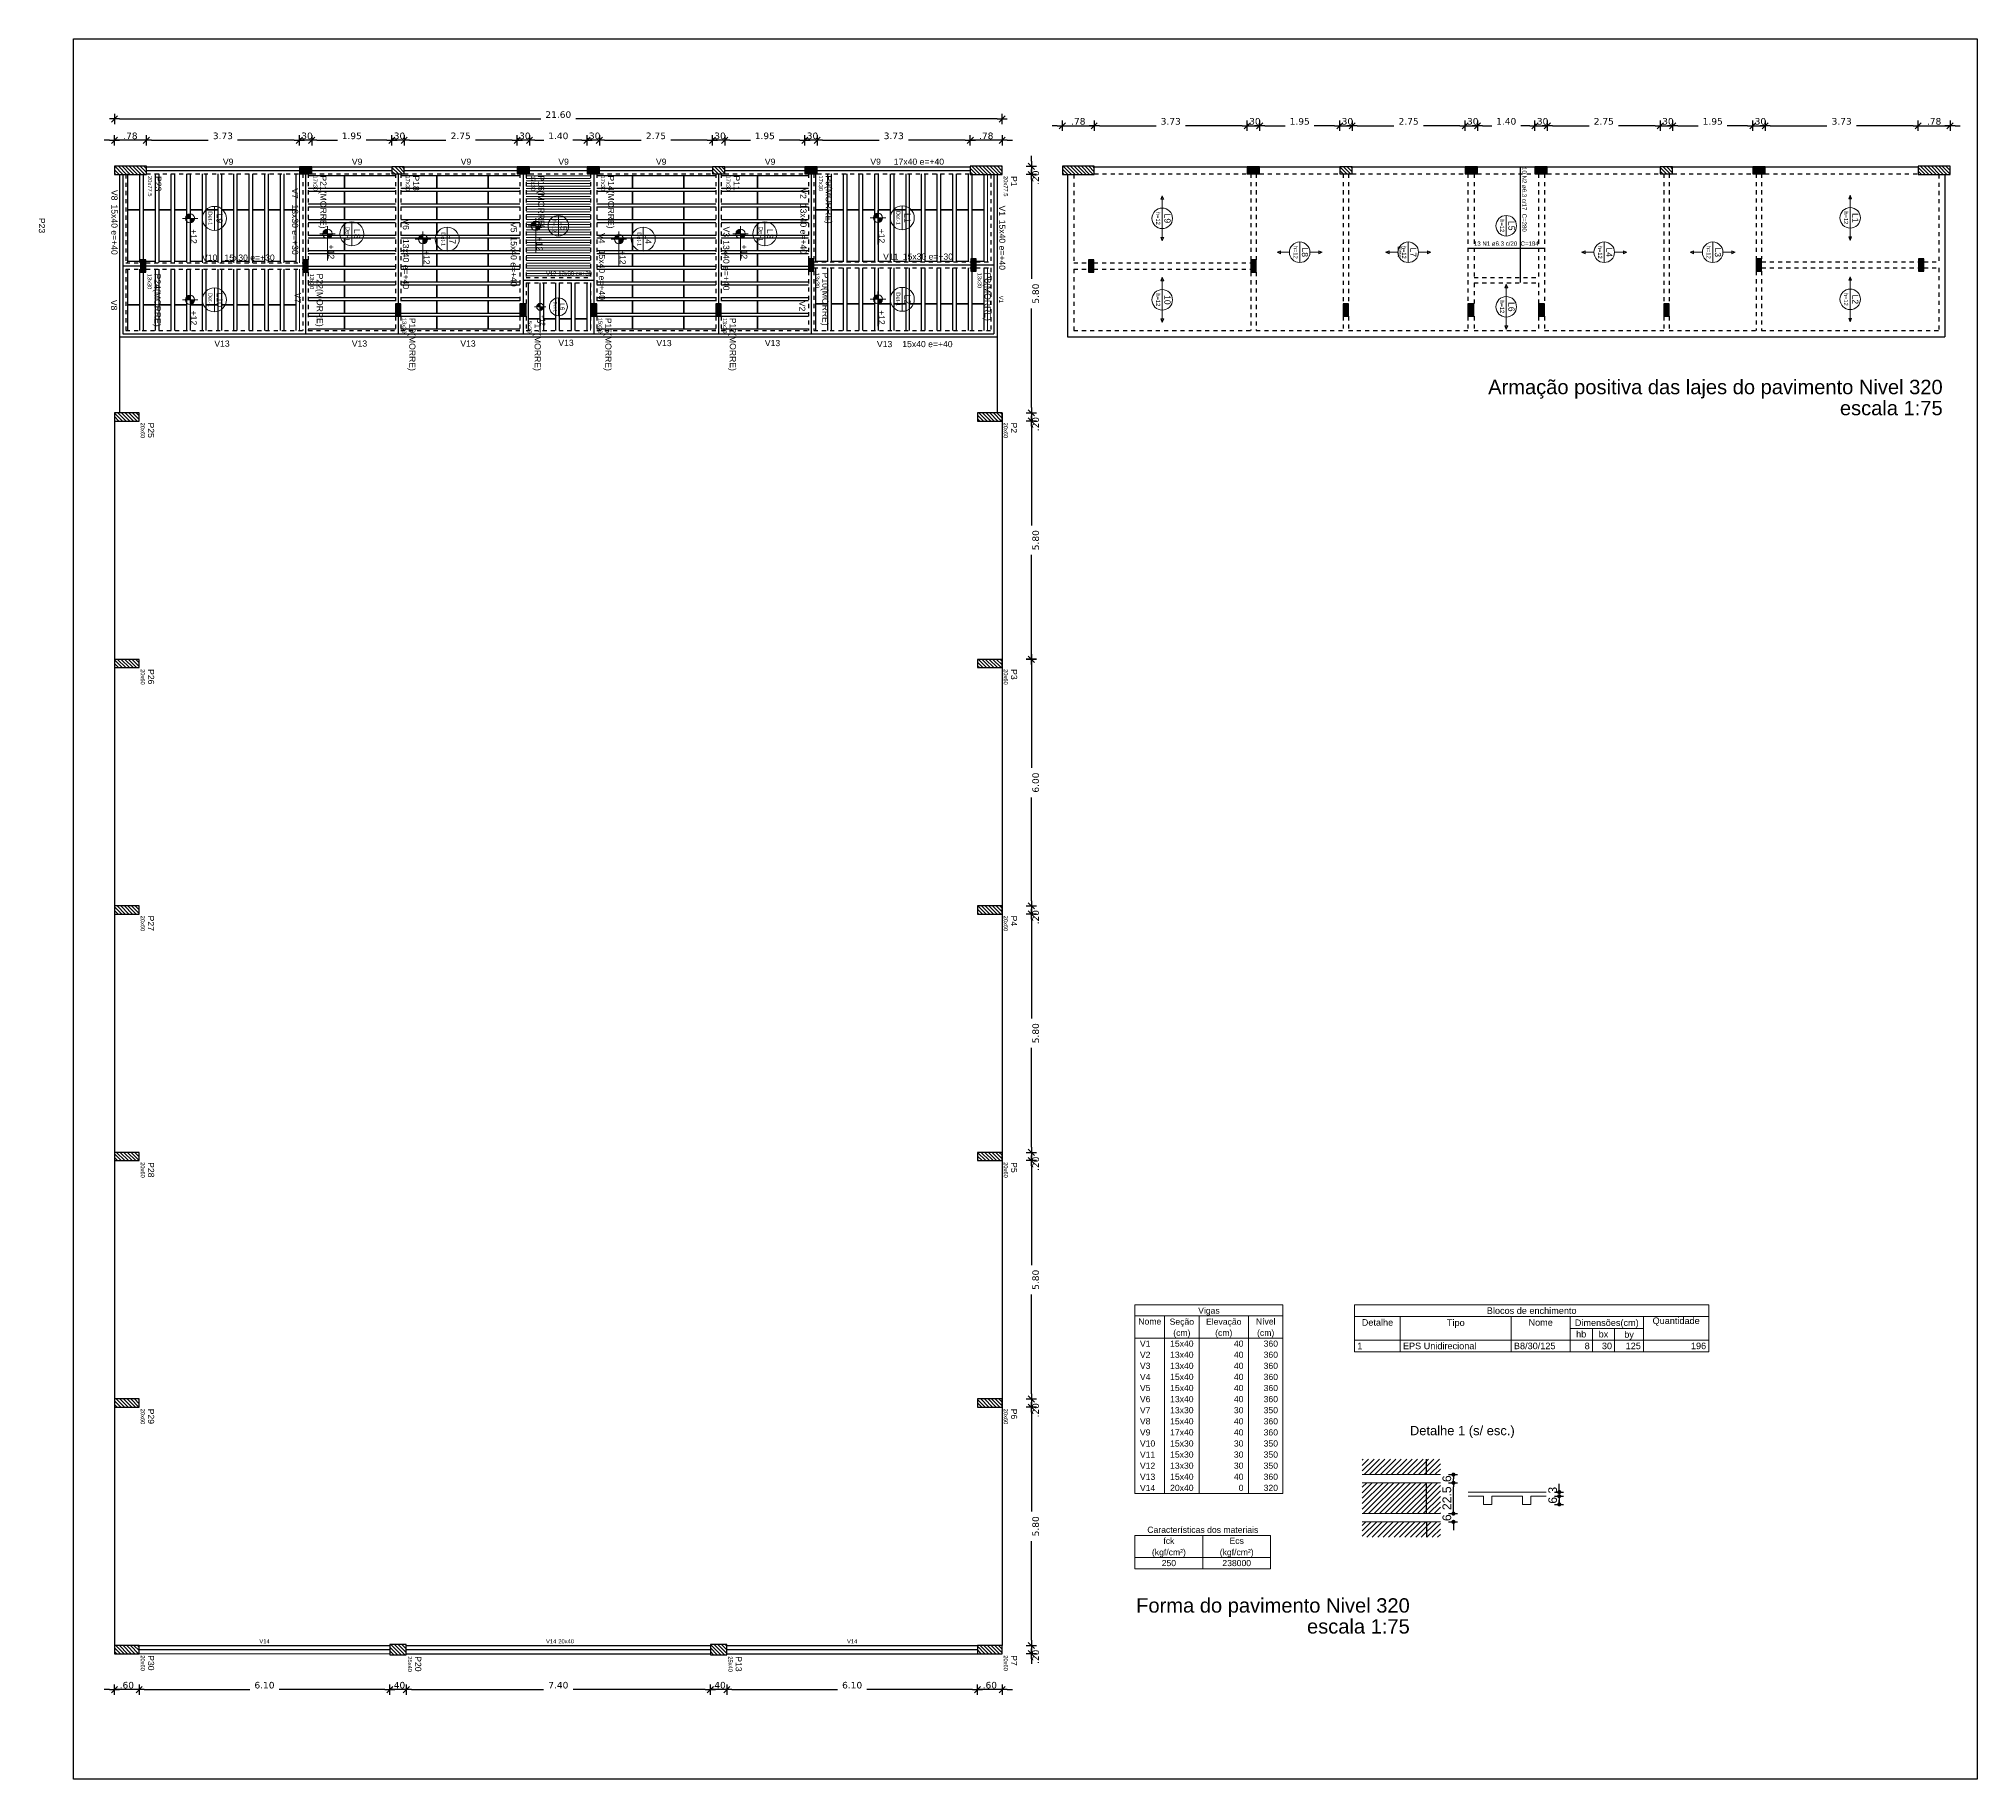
# Model space of a CAD drawing. Extents: x 25 to 1028, y -81 to 176.
# Drawn here: x 811.56 to 858.73, y 90.57 to 132.93 of the extents above; entities that cross this region are included whole.
import ezdxf

# ---------------------------------------------------------------- set-up
doc = ezdxf.new("R2010")
doc.units = 0
doc.header["$LTSCALE"] = 0.3
doc.header["$PDSIZE"] = 0.1
doc.linetypes.add('DOT2', pattern=[3.175, 0, -3.175])
doc.layers.get('0').update_dxf_attribs({"linetype": 'CONTINUOUS'})
doc.layers.get('Defpoints').update_dxf_attribs({"linetype": 'CONTINUOUS'})
for name, color, linetype in [('ARQ-CTA-1_100', 1, 'CONTINUOUS'), ('FO-Eixos', 5, 'CONTINUOUS'), ('FO-Pilares', 4, 'CONTINUOUS'), ('FO-Vigas', 1, 'CONTINUOUS')]:
    doc.layers.add(name, color=color, linetype=linetype)
for name, color, linetype, lineweight in [('DT-Armadura positiva', 2, 'CONTINUOUS', 30), ('DT-Textos', 7, 'CONTINUOUS', 5), ('FO-Cotas', 5, 'CONTINUOUS', 5), ('FO-Hachuras das lajes', 1, 'CONTINUOUS', 20), ('FO-Hachuras dos pilares', 9, 'CONTINUOUS', 5), ('FO-Textos das lajes', 3, 'CONTINUOUS', 20), ('FO-Textos das vigas', 7, 'CONTINUOUS', 5), ('FO-Textos dos pilares', 7, 'CONTINUOUS', 5), ('FO-Títulos', 1, 'CONTINUOUS', 20)]:
    doc.layers.add(name, color=color, linetype=linetype, lineweight=lineweight)
doc.layers.add('VPort', color=45, linetype='CONTINUOUS', plot=False)
doc.styles.add('Arial', font='arial.ttf')
doc.styles.add('FNDE Texto Cota 0100', font='verdana.ttf', dxfattribs={"height": 0.16})
doc.dimstyles.new('FNDE 1-0100', dxfattribs={"dimscale": 2.5, "dimtxt": 0.16, "dimasz": 0.05, "dimexe": 0.15, "dimexo": 0.15, "dimgap": 0.05, "dimtad": 1, "dimzin": 4, "dimdsep": 46, "dimtxsty": 'FNDE Texto Cota 0100', "dimblk": 'tic', "dimcen": 0.15, "dimdle": 0.15, "dimse1": 1, "dimse2": 1, "dimclrd": 251, "dimclre": 251, "dimclrt": 256, "dimaunit": 1, "dimadec": 3, "dimazin": 0, "dimtfac": 1, "dimtix": 1, "dimtmove": 2, "dimatfit": 3, "dimldrblk": 'tic', "dimfxl": 0.15, "dimtvp": 1, "dimtolj": 1, "dimtzin": 0, "dimarcsym": 0})
doc.dimstyles.new('UM_30.000300', dxfattribs={"dimtxt": 0.18, "dimasz": 0.1, "dimexe": 0.1, "dimexo": 0.2, "dimgap": 0, "dimtad": 1, "dimtih": 1, "dimtoh": 1, "dimdec": 1, "dimlfac": 30.0003, "dimzin": 0, "dimdsep": 46, "dimtxsty": 'Standard', "dimblk": 'CLOSED', "dimblk1": 'CLOSED', "dimblk2": 'CLOSED', "dimcen": 0.09, "dimdle": 0.1, "dimadec": 1, "dimazin": 2, "dimtfac": 1, "dimtdec": 4, "dimtofl": 0, "dimtmove": 0, "dimatfit": 3, "dimldrblk": 'CLOSED', "dimfxl": 1, "dimtolj": 1, "dimarcsym": 0})
pattern_1 = [(315, (831.050994, 199.160004), (0.044194174, 0.044194174), [])]
pattern_2 = [(45, (682.60005, 97.072615), (-0.06629126, 0.06629126), [])]
pattern_3 = [(315, (858.06689, 137.684504), (0.04419417, 0.04419417), [])]

msp = doc.modelspace()

# ---------------------------------------------------------------- texts
at = {"layer": 'DT-Armadura positiva', "color": 7, "char_height": 0.1059, "width": 2.79576, "attachment_point": 8, "line_spacing_factor": 0.9, "style": 'Arial'}
for s, insert, rotation in [('10 N2 ø6.3 c/17  C=280', (847.65354697, 129.02321642), 270), ('13 N1 ø6.3 c/20  C=184', (847.2688928, 127.891951), 0.000210459)]:
    msp.add_mtext(s, dxfattribs=dict(at, insert=insert, rotation=rotation))
at = {"layer": 'DT-Textos', "attachment_point": 8, "rotation": 270, "line_spacing_factor": 0.798, "style": 'Arial'}
for s, insert, char_height, width in [('h=12', (838.74689278, 128.562004), 0.1, 0.48), ('L9', (838.94689278, 128.562004), 0.15, 0.36), ('h=12', (847.11789278, 128.382004), 0.1, 0.48), ('L5', (847.31789278, 128.382004), 0.15, 0.36), ('h=12', (855.48689278, 128.574504), 0.1, 0.48), ('L1', (855.68689278, 128.574504), 0.15, 0.36), ('h=12', (842.09189278, 127.737004), 0.1, 0.48), ('L8', (842.29189278, 127.737004), 0.15, 0.36), ('Erro', (844.62733978, 127.742004), 0.1059, 0.50832), ('h=12', (844.73289278, 127.737004), 0.1, 0.48), ('L7', (844.93289278, 127.737004), 0.15, 0.36), ('h=12', (849.50189278, 127.737004), 0.1, 0.48), ('L4', (849.70189278, 127.737004), 0.15, 0.36), ('h=12', (852.14189278, 127.737004), 0.1, 0.48), ('L3', (852.34189278, 127.737004), 0.15, 0.36), ('h=12', (838.74689278, 126.579504), 0.1, 0.48), ('10', (838.94689278, 126.579504), 0.15, 0.36), ('h=12', (847.11789278, 126.409504), 0.1, 0.48), ('L6', (847.31789278, 126.409504), 0.15, 0.36), ('h=12', (855.48689278, 126.592004), 0.1, 0.48), ('L2', (855.68689278, 126.592004), 0.15, 0.36)]:
    msp.add_mtext(s, dxfattribs=dict(at, insert=insert, char_height=char_height, width=width))
at = {"layer": 'FO-Textos das lajes', "rotation": 270, "line_spacing_factor": 0.798, "style": 'Arial'}
for s, insert, char_height, width, attachment_point in [('Det-1', (815.68149447, 128.562004), 0.1, 0.6, 8), ('L9', (815.88149447, 128.562004), 0.15, 0.36, 8), ('Det-1', (819.02649447, 128.187004), 0.1, 0.6, 8), ('h=12', (824.05249447, 128.382004), 0.1, 0.48, 8), ('L5', (824.25249447, 128.382004), 0.15, 0.36, 8), ('Det-1', (829.07649447, 128.187004), 0.1, 0.6, 8), ('+12', (831.99499447, 128.312004), 0.15, 0.54, 7), ('Det-1', (832.42149447, 128.574504), 0.1, 0.6, 8), ('L1', (832.62149447, 128.574504), 0.15, 0.36, 8), ('+12', (815.25499447, 128.299504), 0.15, 0.54, 7), ('+12', (818.59999447, 127.924504), 0.15, 0.54, 7), ('L8', (819.22649447, 128.187004), 0.15, 0.36, 8), ('Det-1', (821.34949447, 128.055004), 0.1, 0.6, 8), ('L7', (821.54949447, 128.055004), 0.15, 0.36, 8), ('+12', (823.66749447, 128.119504), 0.15, 0.54, 7), ('Det-1', (826.11849447, 128.055004), 0.1, 0.6, 8), ('L4', (826.31849447, 128.055004), 0.15, 0.36, 8), ('+12', (828.64999447, 127.924504), 0.15, 0.54, 7), ('L3', (829.27649447, 128.187004), 0.15, 0.36, 8), ('+12', (820.92299447, 127.792504), 0.15, 0.54, 7), ('+12', (825.69199447, 127.792504), 0.15, 0.54, 7), ('Det-1', (815.68149447, 126.579504), 0.1, 0.6, 8), ('L10', (815.88149447, 126.579504), 0.15, 0.54, 8), ('Det-1', (824.08974447, 126.409504), 0.075, 0.45, 8), ('L6', (824.24011947, 126.409504), 0.1125, 0.27, 8), ('Det-1', (832.42149447, 126.592004), 0.1, 0.6, 8), ('L2', (832.62149447, 126.592004), 0.15, 0.36, 8), ('+12', (815.25499447, 126.317004), 0.15, 0.54, 7), ('+12', (823.77011947, 126.212504), 0.1125, 0.405, 7), ('+12', (831.99499447, 126.329504), 0.15, 0.54, 7)]:
    msp.add_mtext(s, dxfattribs=dict(at, insert=insert, char_height=char_height, width=width, attachment_point=attachment_point))
at = {"layer": 'FO-Textos das vigas', "char_height": 0.1, "line_spacing_factor": 0.798, "style": 'Arial'}
for s, insert, width, attachment_point, rotation in [('V12', (824.15249447, 127.169504), 0.36, 9, 0.000210459), ('13x30 e=+30', (824.20249447, 127.169504), 1.32, 7, 0.000210459), ('V1', (834.92649447, 126.592004), 0.24, 8, 270), ('V14', (817.05149447, 93.880004), 0.36, 8, 0.000210459), ('V14', (824.15149447, 93.879504), 0.36, 9, 0.000210459), ('20x40', (824.20149447, 93.879504), 0.6, 7, 0.000210459), ('V14', (831.35149447, 93.879504), 0.36, 8, 0.000210459)]:
    msp.add_mtext(s, dxfattribs=dict(at, insert=insert, width=width, attachment_point=attachment_point, rotation=rotation))
at = {"layer": 'FO-Textos das vigas', "line_spacing_factor": 0.798, "style": 'Arial'}
for s, insert, char_height, width, attachment_point in [('Vigas', (840.03367238, 101.85918557), 0.15, 0.9, 8), ('Blocos de enchimento', (847.88692238, 101.89660607), 0.15885, 3.8124, 8), ('Nome', (838.59367238, 101.63868557), 0.15, 0.72, 8), ('Seção', (839.37367238, 101.58918557), 0.15, 0.9, 8), ('(cm)', (839.37367238, 101.31918557), 0.15, 0.72, 8), ('Elevação', (840.39367238, 101.58918557), 0.15, 1.44, 8), ('(cm)', (840.39367238, 101.31918557), 0.15, 0.72, 8), ('Nível', (841.41367238, 101.63868557), 0.15, 0.9, 8), ('(cm)', (841.41367238, 101.31918557), 0.15, 0.72, 8), ('Detalhe', (844.13392238, 101.61010607), 0.15885, 1.33434, 8), ('Tipo', (846.04042238, 101.55768557), 0.15885, 0.76248, 8), ('Nome', (848.10517238, 101.61010607), 0.15885, 0.76248, 8), ('Dimensões(cm)', (849.71317238, 101.55768557), 0.15885, 2.47806, 8), ('hb', (849.09142238, 101.32435607), 0.15885, 0.38124, 8), ('bx', (849.63367238, 101.32435607), 0.15885, 0.38124, 8), ('by', (850.25617238, 101.27193557), 0.15885, 0.38124, 8), ('Quantidade', (851.40142238, 101.61010607), 0.15885, 1.9062, 8), ('V1', (838.35367238, 101.09868557), 0.15, 0.36, 7), ('V2', (838.35367238, 100.82868557), 0.15, 0.36, 7), ('15x40', (839.37367238, 101.09868557), 0.15, 0.9, 8), ('13x40', (839.37367238, 100.82868557), 0.15, 0.9, 8), ('40', (840.87367238, 101.09868557), 0.15, 0.36, 9), ('40', (840.87367238, 100.82868557), 0.15, 0.36, 9), ('360', (841.71367238, 101.09868557), 0.15, 0.54, 9), ('360', (841.71367238, 100.82868557), 0.15, 0.54, 9), ('1', (843.64117238, 101.03860607), 0.15885, 0.19062, 7), ('EPS Unidirecional', (844.75342238, 101.03860607), 0.15885, 3.24054, 7), ('B8/30/125', (847.45417238, 101.03860607), 0.15885, 1.71558, 7), ('8', (849.29917238, 101.03860607), 0.15885, 0.19062, 9), ('30', (849.84217238, 101.03860607), 0.15885, 0.38124, 9), ('125', (850.54342238, 101.03860607), 0.15885, 0.57186, 9), ('196', (852.13192238, 101.03860607), 0.15885, 0.57186, 9), ('V3', (838.35367238, 100.55868557), 0.15, 0.36, 7), ('13x40', (839.37367238, 100.55868557), 0.15, 0.9, 8), ('40', (840.87367238, 100.55868557), 0.15, 0.36, 9), ('360', (841.71367238, 100.55868557), 0.15, 0.54, 9), ('V4', (838.35367238, 100.28868557), 0.15, 0.36, 7), ('V5', (838.35367238, 100.01868557), 0.15, 0.36, 7), ('15x40', (839.37367238, 100.28868557), 0.15, 0.9, 8), ('15x40', (839.37367238, 100.01868557), 0.15, 0.9, 8), ('40', (840.87367238, 100.28868557), 0.15, 0.36, 9), ('40', (840.87367238, 100.01868557), 0.15, 0.36, 9), ('360', (841.71367238, 100.28868557), 0.15, 0.54, 9), ('360', (841.71367238, 100.01868557), 0.15, 0.54, 9), ('V6', (838.35367238, 99.74868557), 0.15, 0.36, 7), ('V7', (838.35367238, 99.47868557), 0.15, 0.36, 7), ('13x40', (839.37367238, 99.74868557), 0.15, 0.9, 8), ('13x30', (839.37367238, 99.47868557), 0.15, 0.9, 8), ('40', (840.87367238, 99.74868557), 0.15, 0.36, 9), ('30', (840.87367238, 99.47868557), 0.15, 0.36, 9), ('360', (841.71367238, 99.74868557), 0.15, 0.54, 9), ('350', (841.71367238, 99.47868557), 0.15, 0.54, 9), ('V8', (838.35367238, 99.20868557), 0.15, 0.36, 7), ('V9', (838.35367238, 98.93868557), 0.15, 0.36, 7), ('15x40', (839.37367238, 99.20868557), 0.15, 0.9, 8), ('17x40', (839.37367238, 98.93868557), 0.15, 0.9, 8), ('40', (840.87367238, 99.20868557), 0.15, 0.36, 9), ('40', (840.87367238, 98.93868557), 0.15, 0.36, 9), ('360', (841.71367238, 99.20868557), 0.15, 0.54, 9), ('360', (841.71367238, 98.93868557), 0.15, 0.54, 9), ('V10', (838.35367238, 98.66868557), 0.15, 0.54, 7), ('15x30', (839.37367238, 98.66868557), 0.15, 0.9, 8), ('30', (840.87367238, 98.66868557), 0.15, 0.36, 9), ('350', (841.71367238, 98.66868557), 0.15, 0.54, 9), ('V11', (838.35367238, 98.39868557), 0.15, 0.54, 7), ('V12', (838.35367238, 98.12868557), 0.15, 0.54, 7), ('15x30', (839.37367238, 98.39868557), 0.15, 0.9, 8), ('13x30', (839.37367238, 98.12868557), 0.15, 0.9, 8), ('30', (840.87367238, 98.39868557), 0.15, 0.36, 9), ('30', (840.87367238, 98.12868557), 0.15, 0.36, 9), ('350', (841.71367238, 98.39868557), 0.15, 0.54, 9), ('350', (841.71367238, 98.12868557), 0.15, 0.54, 9), ('V13', (838.35367238, 97.85868557), 0.15, 0.54, 7), ('V14', (838.35367238, 97.58868557), 0.15, 0.54, 7), ('20x40', (839.37367238, 97.58868557), 0.15, 0.9, 8), ('15x40', (839.37367238, 97.85868557), 0.15, 0.9, 8), ('40', (840.87367238, 97.85868557), 0.15, 0.36, 9), ('0', (840.87367238, 97.58868557), 0.15, 0.18, 9), ('360', (841.71367238, 97.85868557), 0.15, 0.54, 9), ('320', (841.71367238, 97.58868557), 0.15, 0.54, 9), ('Características dos materiais', (839.88367238, 96.56868557), 0.15, 5.22, 8), ('fck', (839.05867238, 96.29868557), 0.15, 0.54, 8), ('Ecs', (840.70867238, 96.29868557), 0.15, 0.54, 8), ('(kgf/cm²)', (839.05867238, 95.97918557), 0.15, 1.62, 8), ('250', (839.05867238, 95.75868557), 0.15, 0.54, 8), ('(kgf/cm²)', (840.70867238, 95.97918557), 0.15, 1.62, 8), ('238000', (840.70867238, 95.75868557), 0.15, 1.08, 8)]:
    msp.add_mtext(s, dxfattribs=dict(at, insert=insert, char_height=char_height, width=width, attachment_point=attachment_point))
at = {"layer": 'FO-Textos dos pilares', "char_height": 0.15, "attachment_point": 7, "line_spacing_factor": 0.798, "style": 'Arial'}
for s, insert, width in [('V9', (816.03899447, 129.864504), 0.54), ('V9', (819.17649447, 129.864504), 0.54), ('V9', (821.82649447, 129.864504), 0.54), ('V9', (824.20149447, 129.864504), 0.54), ('V9', (826.57649447, 129.864504), 0.54), ('V9', (829.22649447, 129.864504), 0.54), ('V9', (831.79409444, 129.864504), 0.54), ('17x40 e=+40', (832.36399447, 129.864504), 2.034955668), ('V10', (815.53164813, 127.529504), 0.54), ('15x30 e=+30', (816.07649447, 127.529504), 1.445), ('V11', (832.10508277, 127.554504), 0.54), ('15x30 e=+30', (832.58236482, 127.554504), 1.7206661183), ('V13', (815.83149447, 125.43607221), 0.54), ('V13', (819.17649447, 125.4383596), 0.54), ('V13', (821.81749447, 125.4383596), 0.54), ('V13', (824.20249447, 125.45589625), 0.54), ('V13', (826.58649447, 125.4503569), 0.54), ('V13', (829.22649447, 125.4503569), 0.54), ('V13', (831.9540825, 125.42534931), 0.54), ('15x40 e=+40', (832.57149447, 125.42534931), 1.5261292051)]:
    msp.add_mtext(s, dxfattribs=dict(at, insert=insert, width=width))
at = {"layer": 'FO-Textos dos pilares', "attachment_point": 7, "rotation": 270, "line_spacing_factor": 0.798, "style": 'Arial'}
for s, insert, char_height, width in [('V8', (813.32333267, 129.25408143), 0.15, 0.54), ('20x77.5', (814.21399447, 129.592004), 0.1, 0.84), ('P23', (814.38899447, 129.592004), 0.15, 0.54), ('V7', (817.71931166, 129.29644787), 0.15, 1.3920249641), ('17x30', (818.23899447, 129.607004), 0.1, 0.6), ('P21(MORRE)', (818.36449447, 129.607004), 0.15, 1.8), ('17x30', (820.48899447, 129.607004), 0.1, 0.6), ('P18', (820.66399447, 129.607004), 0.15, 0.54), ('17x30', (823.53899447, 129.607004), 0.1, 0.6), ('P16(MORRE)', (823.66449447, 129.607004), 0.15, 1.8), ('17x30', (825.23899447, 129.607004), 0.1, 0.6), ('P14(MORRE)', (825.36449447, 129.607004), 0.15, 1.8), ('17x30', (828.28899447, 129.607004), 0.1, 0.6), ('P11', (828.46399447, 129.607004), 0.15, 0.54), ('V2', (830.08704875, 129.29400398), 0.15, 0.54), ('17x30', (830.53899447, 129.607004), 0.1, 0.6), ('P9(MORRE)', (830.66449447, 129.607004), 0.15, 1.62), ('20x77.5', (835.03899447, 129.592004), 0.1, 0.84), ('P1', (835.21399447, 129.592004), 0.15, 0.36), ('15x40 e=+40', (813.32333267, 128.89932513), 0.15, 1.3920249641), ('13x30 e=+30', (817.71931166, 128.90035537), 0.15, 1.3920249641), ('13x40 e=+40', (830.08933824, 128.91710938), 0.15, 1.37), ('V1', (834.92649447, 128.87423388), 0.15, 0.54), ('P23', (811.55875537, 128.57352834), 0.15, 0.54), ('V6', (820.41649447, 128.537004), 0.15, 0.54), ('V5', (823.04063351, 128.47308457), 0.15, 0.54), ('V3', (828.2153443, 128.36356644), 0.15, 0.54), ('15x40 e=+40', (834.92649447, 128.52936035), 0.15, 1.3407142447), ('13x40 e=+40', (820.41649447, 128.062004), 0.15, 1.425), ('15x40 e=+40', (823.04063351, 128.12270498), 0.15, 1.5782337806), ('V4', (825.18649447, 128.20525601), 0.15, 0.54), ('13x40 e=+40', (828.21111333, 128.02975115), 0.15, 1.425), ('15x40 e=+40', (825.18649447, 127.80014075), 0.15, 1.6188123573), ('13x30', (814.20399447, 127.217004), 0.1, 0.6), ('P24(MORRE)', (814.32949447, 127.217004), 0.15, 1.8), ('13x30', (818.15399447, 127.217004), 0.1, 0.6), ('P22(MORRE)', (818.27949447, 127.217004), 0.15, 1.8), ('13x30', (830.45399447, 127.242004), 0.1, 0.6), ('P10(MORRE)', (830.57949447, 127.242004), 0.15, 1.8), ('13x30', (834.40399447, 127.242004), 0.1, 0.6), ('P8(MORRE)', (834.52949447, 127.242004), 0.15, 1.62), ('V8', (813.31330963, 126.579504), 0.15, 0.54), ('V7', (817.78930932, 126.75313022), 0.15, 0.54), ('V2', (830.0633445, 126.554504), 0.15, 0.54), ('13x30', (820.40399447, 126.142004), 0.1, 0.6), ('P19(MORRE)', (820.52949447, 126.142004), 0.15, 1.8), ('15x30', (823.45399447, 126.142004), 0.1, 0.6), ('P17(MORRE)', (823.57949447, 126.142004), 0.15, 1.8), ('15x30', (825.17399447, 126.142004), 0.1, 0.6), ('P15(MORRE)', (825.29949447, 126.142004), 0.15, 1.8), ('13x30', (828.20399447, 126.142004), 0.1, 0.6), ('P12(MORRE)', (828.32949447, 126.142004), 0.15, 1.8), ('20x60', (814.03899447, 123.592004), 0.1, 0.6), ('20x60', (835.03899447, 123.592004), 0.1, 0.6), ('P25', (814.21399447, 123.592004), 0.15, 0.54), ('P2', (835.21399447, 123.592004), 0.15, 0.36), ('20x60', (814.03899447, 117.592004), 0.1, 0.6), ('P26', (814.21399447, 117.592004), 0.15, 0.54), ('20x60', (835.03899447, 117.592004), 0.1, 0.6), ('P3', (835.21399447, 117.592004), 0.15, 0.36), ('20x60', (814.03899447, 111.592004), 0.1, 0.6), ('P27', (814.21399447, 111.592004), 0.15, 0.54), ('20x60', (835.03899447, 111.592004), 0.1, 0.6), ('P4', (835.21399447, 111.592004), 0.15, 0.36), ('20x60', (814.03899447, 105.592004), 0.1, 0.6), ('P28', (814.21399447, 105.592004), 0.15, 0.54), ('20x60', (835.03899447, 105.592004), 0.1, 0.6), ('P5', (835.21399447, 105.592004), 0.15, 0.36), ('20x60', (814.03899447, 99.592004), 0.1, 0.6), ('P29', (814.21399447, 99.592004), 0.15, 0.54), ('20x60', (835.03899447, 99.592004), 0.1, 0.6), ('P6', (835.21399447, 99.592004), 0.15, 0.36), ('20x60', (814.03899447, 93.592004), 0.1, 0.6), ('P30', (814.21399447, 93.592004), 0.15, 0.54), ('25x40', (820.53899447, 93.567004), 0.1, 0.6), ('P20', (820.71399447, 93.567004), 0.15, 0.54), ('25x40', (828.33899447, 93.567004), 0.1, 0.6), ('P13', (828.51399447, 93.567004), 0.15, 0.54), ('20x60', (835.03899447, 93.592004), 0.1, 0.6), ('P7', (835.21399447, 93.592004), 0.15, 0.36)]:
    msp.add_mtext(s, dxfattribs=dict(at, insert=insert, char_height=char_height, width=width))
at = {"layer": 'FO-Títulos', "line_spacing_factor": 0.798, "style": 'Arial'}
for s, insert, char_height, width, attachment_point in [('Armação positiva das lajes do pavimento Nivel 320', (857.88741265, 124.17534497), 0.35, 11.76, 9), ('escala 1:75', (857.88741265, 123.76584497), 0.35, 11.76, 9), ('Detalhe 1 (s/ esc.)', (846.19830261, 98.87936353), 0.225, 5.67, 8), ('Forma do pavimento Nivel 320', (844.91989447, 94.52413356), 0.35, 11.76, 9), ('escala 1:75', (844.91989447, 94.11463356), 0.35, 4.62, 9)]:
    msp.add_mtext(s, dxfattribs=dict(at, insert=insert, char_height=char_height, width=width, attachment_point=attachment_point))

# ---------------------------------------------------------------- blocks, each defined once
blk = doc.blocks.new('_DOT')
at = {"color": 0, "linetype": 'ByBlock', "lineweight": -2}
blk.add_line((-0.5, 0), (-1, 0), dxfattribs=at)
at = {"color": 0, "linetype": 'ByBlock', "const_width": 0.5}
blk.add_lwpolyline([(-0.25, 0, 1), (0.25, 0, 1)], format="xyb", close=True, dxfattribs=at)
blk = doc.blocks.new('*D50')
at = {"layer": 'Defpoints', "color": 0, "linetype": 'Continuous'}
for p in [(845.665, 97.988), (845.665, 97.788), (845.982, 97.988)]:
    blk.add_point(p, dxfattribs=at)
at = {"layer": 'FO-Cotas', "color": 0, "linetype": 'Continuous', "lineweight": -2}
for p, q in [((845.865, 97.988), (846.082, 97.988)), ((845.865, 97.788), (846.082, 97.788)), ((845.982, 97.888), (845.982, 97.888))]:
    blk.add_line(p, q, dxfattribs=at)
at = {"layer": 'FO-Cotas', "color": 0, "linetype": 'Continuous', "lineweight": -2, "xscale": 0.1, "yscale": 0.1, "zscale": 0.1}
for p, rotation in [((845.982, 97.988), 90), ((845.982, 97.788), 270)]:
    blk.add_blockref('_DOT', p, dxfattribs=dict(at, rotation=rotation))
at = {"layer": 'FO-Cotas', "linetype": 'Continuous', "insert": (845.823, 97.888), "char_height": 0.2118, "attachment_point": 5, "rotation": 90, "style": 'Arial'}
blk.add_mtext('\\A1;6', dxfattribs=at)
blk = doc.blocks.new('DOT')
for p, q in [((1.5, 0), (-1.5, 0)), ((0, -1.5), (0, 1.5))]:
    blk.add_line(p, q)
blk.add_circle((0, 0), 0.5)
blk = doc.blocks.new('*D51')
at = {"layer": 'Defpoints', "color": 0, "linetype": 'Continuous'}
for p in [(845.665, 97.788), (845.982, 97.788), (845.665, 97.038)]:
    blk.add_point(p, dxfattribs=at)
at = {"layer": 'FO-Cotas', "color": 0, "linetype": 'Continuous', "lineweight": -2}
for p, q in [((845.865, 97.788), (846.082, 97.788)), ((845.982, 97.138), (845.982, 97.688)), ((845.865, 97.038), (846.082, 97.038))]:
    blk.add_line(p, q, dxfattribs=at)
at = {"layer": 'FO-Cotas', "color": 0, "linetype": 'Continuous', "lineweight": -2, "xscale": 0.1, "yscale": 0.1, "zscale": 0.1}
for p, rotation in [((845.982, 97.788), 90), ((845.982, 97.038), 270)]:
    blk.add_blockref('_DOT', p, dxfattribs=dict(at, rotation=rotation))
at = {"layer": 'FO-Cotas', "linetype": 'Continuous', "insert": (845.823, 97.413), "char_height": 0.2118, "attachment_point": 5, "rotation": 90, "style": 'Arial'}
blk.add_mtext('\\A1;22.5', dxfattribs=at)
blk = doc.blocks.new('*D52')
at = {"layer": 'Defpoints', "color": 0, "linetype": 'Continuous'}
for p in [(845.665, 97.038), (845.665, 96.838), (845.982, 97.038)]:
    blk.add_point(p, dxfattribs=at)
at = {"layer": 'FO-Cotas', "color": 0, "linetype": 'Continuous', "lineweight": -2}
for p, q in [((845.982, 97.138), (845.982, 97.238)), ((845.865, 97.038), (846.082, 97.038)), ((845.865, 96.838), (846.082, 96.838)), ((845.982, 96.738), (845.982, 96.638))]:
    blk.add_line(p, q, dxfattribs=at)
at = {"layer": 'FO-Cotas', "color": 0, "linetype": 'Continuous', "lineweight": -2, "xscale": 0.1, "yscale": 0.1, "zscale": 0.1}
for p, rotation in [((845.982, 97.038), 270), ((845.982, 96.838), 90)]:
    blk.add_blockref('_DOT', p, dxfattribs=dict(at, rotation=rotation))
at = {"layer": 'FO-Cotas', "linetype": 'Continuous', "insert": (845.823, 96.938), "char_height": 0.2118, "attachment_point": 5, "rotation": 90, "style": 'Arial'}
blk.add_mtext('\\A1;6', dxfattribs=at)
blk = doc.blocks.new('*D53')
at = {"layer": 'Defpoints', "color": 0, "linetype": 'Continuous'}
for p in [(848.24, 97.563), (848.24, 97.463), (848.557, 97.463)]:
    blk.add_point(p, dxfattribs=at)
at = {"layer": 'FO-Cotas', "color": 0, "linetype": 'Continuous', "lineweight": -2}
for p, q in [((848.557, 97.663), (848.557, 97.763)), ((848.44, 97.563), (848.657, 97.563)), ((848.44, 97.463), (848.657, 97.463)), ((848.557, 97.363), (848.557, 97.263))]:
    blk.add_line(p, q, dxfattribs=at)
at = {"layer": 'FO-Cotas', "color": 0, "linetype": 'Continuous', "lineweight": -2, "xscale": 0.1, "yscale": 0.1, "zscale": 0.1}
for p, rotation in [((848.557, 97.563), 270), ((848.557, 97.463), 90)]:
    blk.add_blockref('_DOT', p, dxfattribs=dict(at, rotation=rotation))
at = {"layer": 'FO-Cotas', "linetype": 'Continuous', "insert": (848.398, 97.608), "char_height": 0.2118, "attachment_point": 5, "rotation": 90, "style": 'Arial'}
blk.add_mtext('\\A1;3', dxfattribs=at)
blk = doc.blocks.new('*D54')
at = {"layer": 'Defpoints', "color": 0, "linetype": 'Continuous'}
for p in [(848.24, 97.463), (848.24, 97.263), (848.557, 97.263)]:
    blk.add_point(p, dxfattribs=at)
at = {"layer": 'FO-Cotas', "color": 0, "linetype": 'Continuous', "lineweight": -2}
for p, q in [((848.44, 97.463), (848.657, 97.463)), ((848.44, 97.263), (848.657, 97.263)), ((848.557, 97.363), (848.557, 97.363))]:
    blk.add_line(p, q, dxfattribs=at)
at = {"layer": 'FO-Cotas', "color": 0, "linetype": 'Continuous', "lineweight": -2, "xscale": 0.1, "yscale": 0.1, "zscale": 0.1}
for p, rotation in [((848.557, 97.463), 90), ((848.557, 97.263), 270)]:
    blk.add_blockref('_DOT', p, dxfattribs=dict(at, rotation=rotation))
at = {"layer": 'FO-Cotas', "linetype": 'Continuous', "insert": (848.398, 97.363), "char_height": 0.2118, "attachment_point": 5, "rotation": 90, "style": 'Arial'}
blk.add_mtext('\\A1;6', dxfattribs=at)
blk = doc.blocks.new('tic')
at = {"color": 251}
for p, q in [((-1, 0), (1, 0)), ((0, -1), (0, 1))]:
    blk.add_line(p, q, dxfattribs=at)
blk.add_line((-0.6, -0.6), (0.6, 0.6))
blk = doc.blocks.new('*D55')
at = {"layer": 'ARQ-CTA-1_100', "color": 251, "lineweight": -2}
for p, q in [((835.712, 129.955), (835.712, 130.08)), ((835.712, 129.83), (835.712, 129.63)), ((835.712, 129.505), (835.712, 129.38))]:
    blk.add_line(p, q, dxfattribs=at)
at = {"layer": 'Defpoints', "color": 0}
for p in [(834.472, 129.83), (834.472, 129.63), (835.712, 129.63)]:
    blk.add_point(p, dxfattribs=at)
at = {"layer": 'ARQ-CTA-1_100', "color": 251, "lineweight": -2, "xscale": 0.125, "yscale": 0.125, "zscale": 0.125}
for p, rotation in [((835.712, 129.83), 270), ((835.712, 129.63), 90)]:
    blk.add_blockref('tic', p, dxfattribs=dict(at, rotation=rotation))
at = {"layer": 'ARQ-CTA-1_100', "insert": (835.817, 129.554), "char_height": 0.16, "attachment_point": 5, "rotation": 90, "style": 'FNDE Texto Cota 0100'}
blk.add_mtext('\\A1;.20', dxfattribs=at)
blk = doc.blocks.new('*D56')
at = {"layer": 'ARQ-CTA-1_100', "color": 251, "lineweight": -2}
for p, q in [((835.712, 129.505), (835.712, 127.087)), ((835.712, 123.955), (835.712, 126.372))]:
    blk.add_line(p, q, dxfattribs=at)
at = {"layer": 'Defpoints', "color": 0}
for p in [(834.472, 129.63), (834.472, 123.83), (835.712, 123.83)]:
    blk.add_point(p, dxfattribs=at)
at = {"layer": 'ARQ-CTA-1_100', "color": 251, "lineweight": -2, "xscale": 0.125, "yscale": 0.125, "zscale": 0.125}
for p, rotation in [((835.712, 129.63), 90), ((835.712, 123.83), 270)]:
    blk.add_blockref('tic', p, dxfattribs=dict(at, rotation=rotation))
at = {"layer": 'ARQ-CTA-1_100', "insert": (835.817, 126.73), "char_height": 0.16, "attachment_point": 5, "rotation": 90, "style": 'FNDE Texto Cota 0100'}
blk.add_mtext('\\A1;5.80', dxfattribs=at)
blk = doc.blocks.new('*D57')
at = {"layer": 'ARQ-CTA-1_100', "color": 251, "lineweight": -2}
for p, q in [((835.712, 123.955), (835.712, 124.08)), ((835.712, 123.83), (835.712, 123.63)), ((835.712, 123.505), (835.712, 123.38))]:
    blk.add_line(p, q, dxfattribs=at)
at = {"layer": 'Defpoints', "color": 0}
for p in [(834.472, 123.83), (834.472, 123.63), (835.712, 123.63)]:
    blk.add_point(p, dxfattribs=at)
at = {"layer": 'ARQ-CTA-1_100', "color": 251, "lineweight": -2, "xscale": 0.125, "yscale": 0.125, "zscale": 0.125}
for p, rotation in [((835.712, 123.83), 270), ((835.712, 123.63), 90)]:
    blk.add_blockref('tic', p, dxfattribs=dict(at, rotation=rotation))
at = {"layer": 'ARQ-CTA-1_100', "insert": (835.817, 123.554), "char_height": 0.16, "attachment_point": 5, "rotation": 90, "style": 'FNDE Texto Cota 0100'}
blk.add_mtext('\\A1;.20', dxfattribs=at)
blk = doc.blocks.new('*D58')
at = {"layer": 'ARQ-CTA-1_100', "color": 251, "lineweight": -2}
for p, q in [((835.712, 123.505), (835.712, 121.087)), ((835.712, 117.955), (835.712, 120.372))]:
    blk.add_line(p, q, dxfattribs=at)
at = {"layer": 'Defpoints', "color": 0}
for p in [(834.472, 123.63), (834.472, 117.83), (835.712, 117.83)]:
    blk.add_point(p, dxfattribs=at)
at = {"layer": 'ARQ-CTA-1_100', "color": 251, "lineweight": -2, "xscale": 0.125, "yscale": 0.125, "zscale": 0.125}
for p, rotation in [((835.712, 123.63), 90), ((835.712, 117.83), 270)]:
    blk.add_blockref('tic', p, dxfattribs=dict(at, rotation=rotation))
at = {"layer": 'ARQ-CTA-1_100', "insert": (835.817, 120.73), "char_height": 0.16, "attachment_point": 5, "rotation": 90, "style": 'FNDE Texto Cota 0100'}
blk.add_mtext('\\A1;5.80', dxfattribs=at)
blk = doc.blocks.new('*D59')
at = {"layer": 'ARQ-CTA-1_100', "color": 251, "lineweight": -2}
for p, q in [((835.712, 117.705), (835.712, 115.19)), ((835.712, 111.955), (835.712, 114.469))]:
    blk.add_line(p, q, dxfattribs=at)
at = {"layer": 'Defpoints', "color": 0}
for p in [(834.472, 117.83), (834.472, 111.83), (835.712, 111.83)]:
    blk.add_point(p, dxfattribs=at)
at = {"layer": 'ARQ-CTA-1_100', "color": 251, "lineweight": -2, "xscale": 0.125, "yscale": 0.125, "zscale": 0.125}
for p, rotation in [((835.712, 117.83), 90), ((835.712, 111.83), 270)]:
    blk.add_blockref('tic', p, dxfattribs=dict(at, rotation=rotation))
at = {"layer": 'ARQ-CTA-1_100', "insert": (835.817, 114.83), "char_height": 0.16, "attachment_point": 5, "rotation": 90, "style": 'FNDE Texto Cota 0100'}
blk.add_mtext('\\A1;6.00', dxfattribs=at)
blk = doc.blocks.new('*D60')
at = {"layer": 'ARQ-CTA-1_100', "color": 251, "lineweight": -2}
for p, q in [((835.712, 111.955), (835.712, 112.08)), ((835.712, 111.83), (835.712, 111.63)), ((835.712, 111.505), (835.712, 111.38))]:
    blk.add_line(p, q, dxfattribs=at)
at = {"layer": 'Defpoints', "color": 0}
for p in [(834.472, 111.83), (834.472, 111.63), (835.712, 111.63)]:
    blk.add_point(p, dxfattribs=at)
at = {"layer": 'ARQ-CTA-1_100', "color": 251, "lineweight": -2, "xscale": 0.125, "yscale": 0.125, "zscale": 0.125}
for p, rotation in [((835.712, 111.83), 270), ((835.712, 111.63), 90)]:
    blk.add_blockref('tic', p, dxfattribs=dict(at, rotation=rotation))
at = {"layer": 'ARQ-CTA-1_100', "insert": (835.817, 111.554), "char_height": 0.16, "attachment_point": 5, "rotation": 90, "style": 'FNDE Texto Cota 0100'}
blk.add_mtext('\\A1;.20', dxfattribs=at)
blk = doc.blocks.new('*D61')
at = {"layer": 'ARQ-CTA-1_100', "color": 251, "lineweight": -2}
for p, q in [((835.712, 111.505), (835.712, 109.087)), ((835.712, 105.955), (835.712, 108.372))]:
    blk.add_line(p, q, dxfattribs=at)
at = {"layer": 'Defpoints', "color": 0}
for p in [(834.472, 111.63), (834.472, 105.83), (835.712, 105.83)]:
    blk.add_point(p, dxfattribs=at)
at = {"layer": 'ARQ-CTA-1_100', "color": 251, "lineweight": -2, "xscale": 0.125, "yscale": 0.125, "zscale": 0.125}
for p, rotation in [((835.712, 111.63), 90), ((835.712, 105.83), 270)]:
    blk.add_blockref('tic', p, dxfattribs=dict(at, rotation=rotation))
at = {"layer": 'ARQ-CTA-1_100', "insert": (835.817, 108.73), "char_height": 0.16, "attachment_point": 5, "rotation": 90, "style": 'FNDE Texto Cota 0100'}
blk.add_mtext('\\A1;5.80', dxfattribs=at)
blk = doc.blocks.new('*D62')
at = {"layer": 'ARQ-CTA-1_100', "color": 251, "lineweight": -2}
for p, q in [((835.712, 105.955), (835.712, 106.08)), ((835.712, 105.83), (835.712, 105.63)), ((835.712, 105.505), (835.712, 105.38))]:
    blk.add_line(p, q, dxfattribs=at)
at = {"layer": 'Defpoints', "color": 0}
for p in [(834.472, 105.83), (834.472, 105.63), (835.712, 105.63)]:
    blk.add_point(p, dxfattribs=at)
at = {"layer": 'ARQ-CTA-1_100', "color": 251, "lineweight": -2, "xscale": 0.125, "yscale": 0.125, "zscale": 0.125}
for p, rotation in [((835.712, 105.83), 270), ((835.712, 105.63), 90)]:
    blk.add_blockref('tic', p, dxfattribs=dict(at, rotation=rotation))
at = {"layer": 'ARQ-CTA-1_100', "insert": (835.817, 105.554), "char_height": 0.16, "attachment_point": 5, "rotation": 90, "style": 'FNDE Texto Cota 0100'}
blk.add_mtext('\\A1;.20', dxfattribs=at)
blk = doc.blocks.new('*D63')
at = {"layer": 'ARQ-CTA-1_100', "color": 251, "lineweight": -2}
for p, q in [((835.712, 105.505), (835.712, 103.087)), ((835.712, 99.955), (835.712, 102.372))]:
    blk.add_line(p, q, dxfattribs=at)
at = {"layer": 'Defpoints', "color": 0}
for p in [(834.472, 105.63), (834.472, 99.83), (835.712, 99.83)]:
    blk.add_point(p, dxfattribs=at)
at = {"layer": 'ARQ-CTA-1_100', "color": 251, "lineweight": -2, "xscale": 0.125, "yscale": 0.125, "zscale": 0.125}
for p, rotation in [((835.712, 105.63), 90), ((835.712, 99.83), 270)]:
    blk.add_blockref('tic', p, dxfattribs=dict(at, rotation=rotation))
at = {"layer": 'ARQ-CTA-1_100', "insert": (835.817, 102.73), "char_height": 0.16, "attachment_point": 5, "rotation": 90, "style": 'FNDE Texto Cota 0100'}
blk.add_mtext('\\A1;5.80', dxfattribs=at)
blk = doc.blocks.new('*D64')
at = {"layer": 'ARQ-CTA-1_100', "color": 251, "lineweight": -2}
for p, q in [((835.712, 99.955), (835.712, 100.08)), ((835.712, 99.83), (835.712, 99.63)), ((835.712, 99.505), (835.712, 99.38))]:
    blk.add_line(p, q, dxfattribs=at)
at = {"layer": 'Defpoints', "color": 0}
for p in [(834.472, 99.83), (834.472, 99.63), (835.712, 99.63)]:
    blk.add_point(p, dxfattribs=at)
at = {"layer": 'ARQ-CTA-1_100', "color": 251, "lineweight": -2, "xscale": 0.125, "yscale": 0.125, "zscale": 0.125}
for p, rotation in [((835.712, 99.83), 270), ((835.712, 99.63), 90)]:
    blk.add_blockref('tic', p, dxfattribs=dict(at, rotation=rotation))
at = {"layer": 'ARQ-CTA-1_100', "insert": (835.817, 99.554), "char_height": 0.16, "attachment_point": 5, "rotation": 90, "style": 'FNDE Texto Cota 0100'}
blk.add_mtext('\\A1;.20', dxfattribs=at)
blk = doc.blocks.new('*D65')
at = {"layer": 'ARQ-CTA-1_100', "color": 251, "lineweight": -2}
for p, q in [((835.712, 99.505), (835.712, 97.087)), ((835.712, 93.955), (835.712, 96.372))]:
    blk.add_line(p, q, dxfattribs=at)
at = {"layer": 'Defpoints', "color": 0}
for p in [(834.472, 99.63), (834.472, 93.83), (835.712, 93.83)]:
    blk.add_point(p, dxfattribs=at)
at = {"layer": 'ARQ-CTA-1_100', "color": 251, "lineweight": -2, "xscale": 0.125, "yscale": 0.125, "zscale": 0.125}
for p, rotation in [((835.712, 99.63), 90), ((835.712, 93.83), 270)]:
    blk.add_blockref('tic', p, dxfattribs=dict(at, rotation=rotation))
at = {"layer": 'ARQ-CTA-1_100', "insert": (835.817, 96.73), "char_height": 0.16, "attachment_point": 5, "rotation": 90, "style": 'FNDE Texto Cota 0100'}
blk.add_mtext('\\A1;5.80', dxfattribs=at)
blk = doc.blocks.new('*D66')
at = {"layer": 'ARQ-CTA-1_100', "color": 251, "lineweight": -2}
for p, q in [((835.712, 93.955), (835.712, 94.08)), ((835.712, 93.83), (835.712, 93.63)), ((835.712, 93.505), (835.712, 93.38))]:
    blk.add_line(p, q, dxfattribs=at)
at = {"layer": 'Defpoints', "color": 0}
for p in [(834.472, 93.83), (834.472, 93.63), (835.712, 93.63)]:
    blk.add_point(p, dxfattribs=at)
at = {"layer": 'ARQ-CTA-1_100', "color": 251, "lineweight": -2, "xscale": 0.125, "yscale": 0.125, "zscale": 0.125}
for p, rotation in [((835.712, 93.83), 270), ((835.712, 93.63), 90)]:
    blk.add_blockref('tic', p, dxfattribs=dict(at, rotation=rotation))
at = {"layer": 'ARQ-CTA-1_100', "insert": (835.817, 93.554), "char_height": 0.16, "attachment_point": 5, "rotation": 90, "style": 'FNDE Texto Cota 0100'}
blk.add_mtext('\\A1;.20', dxfattribs=at)
blk = doc.blocks.new('*D67')
at = {"layer": 'ARQ-CTA-1_100', "color": 251, "lineweight": -2}
for p, q in [((834.276, 92.756), (834.151, 92.756)), ((835.001, 92.756), (834.401, 92.756)), ((835.126, 92.756), (835.251, 92.756))]:
    blk.add_line(p, q, dxfattribs=at)
at = {"layer": 'Defpoints', "color": 0}
for p in [(834.401, 93.63), (835.001, 93.63), (834.401, 92.756)]:
    blk.add_point(p, dxfattribs=at)
at = {"layer": 'ARQ-CTA-1_100', "color": 251, "lineweight": -2, "xscale": 0.125, "yscale": 0.125, "zscale": 0.125}
blk.add_blockref('tic', (834.401, 92.756), dxfattribs=at)
at = {"layer": 'ARQ-CTA-1_100', "color": 251, "lineweight": -2, "xscale": 0.125, "yscale": 0.125, "zscale": 0.125, "rotation": 180}
blk.add_blockref('tic', (835.001, 92.756), dxfattribs=at)
at = {"layer": 'ARQ-CTA-1_100', "insert": (834.701, 92.862), "char_height": 0.16, "attachment_point": 5, "style": 'FNDE Texto Cota 0100'}
blk.add_mtext('\\A1;.60', dxfattribs=at)
blk = doc.blocks.new('*D68')
at = {"layer": 'ARQ-CTA-1_100', "color": 251, "lineweight": -2}
for p, q in [((828.426, 92.756), (830.991, 92.756)), ((834.276, 92.756), (831.712, 92.756))]:
    blk.add_line(p, q, dxfattribs=at)
at = {"layer": 'Defpoints', "color": 0}
for p in [(828.301, 93.605), (834.401, 93.63), (828.301, 92.756)]:
    blk.add_point(p, dxfattribs=at)
at = {"layer": 'ARQ-CTA-1_100', "color": 251, "lineweight": -2, "xscale": 0.125, "yscale": 0.125, "zscale": 0.125, "rotation": 180}
blk.add_blockref('tic', (828.301, 92.756), dxfattribs=at)
at = {"layer": 'ARQ-CTA-1_100', "color": 251, "lineweight": -2, "xscale": 0.125, "yscale": 0.125, "zscale": 0.125}
blk.add_blockref('tic', (834.401, 92.756), dxfattribs=at)
at = {"layer": 'ARQ-CTA-1_100', "insert": (831.351, 92.862), "char_height": 0.16, "attachment_point": 5, "style": 'FNDE Texto Cota 0100'}
blk.add_mtext('\\A1;6.10', dxfattribs=at)
blk = doc.blocks.new('*D69')
at = {"layer": 'ARQ-CTA-1_100', "color": 251, "lineweight": -2}
for p, q in [((827.776, 92.756), (827.651, 92.756)), ((828.301, 92.756), (827.901, 92.756)), ((828.426, 92.756), (828.551, 92.756))]:
    blk.add_line(p, q, dxfattribs=at)
at = {"layer": 'Defpoints', "color": 0}
for p in [(827.901, 93.605), (828.301, 93.605), (827.901, 92.756)]:
    blk.add_point(p, dxfattribs=at)
at = {"layer": 'ARQ-CTA-1_100', "color": 251, "lineweight": -2, "xscale": 0.125, "yscale": 0.125, "zscale": 0.125}
blk.add_blockref('tic', (827.901, 92.756), dxfattribs=at)
at = {"layer": 'ARQ-CTA-1_100', "color": 251, "lineweight": -2, "xscale": 0.125, "yscale": 0.125, "zscale": 0.125, "rotation": 180}
blk.add_blockref('tic', (828.301, 92.756), dxfattribs=at)
at = {"layer": 'ARQ-CTA-1_100', "insert": (828.101, 92.862), "char_height": 0.16, "attachment_point": 5, "style": 'FNDE Texto Cota 0100'}
blk.add_mtext('\\A1;.40', dxfattribs=at)
blk = doc.blocks.new('*D70')
at = {"layer": 'ARQ-CTA-1_100', "color": 251, "lineweight": -2}
for p, q in [((820.626, 92.756), (823.842, 92.756)), ((827.776, 92.756), (824.561, 92.756))]:
    blk.add_line(p, q, dxfattribs=at)
at = {"layer": 'Defpoints', "color": 0}
for p in [(820.501, 93.605), (827.901, 93.605), (820.501, 92.756)]:
    blk.add_point(p, dxfattribs=at)
at = {"layer": 'ARQ-CTA-1_100', "color": 251, "lineweight": -2, "xscale": 0.125, "yscale": 0.125, "zscale": 0.125, "rotation": 180}
blk.add_blockref('tic', (820.501, 92.756), dxfattribs=at)
at = {"layer": 'ARQ-CTA-1_100', "color": 251, "lineweight": -2, "xscale": 0.125, "yscale": 0.125, "zscale": 0.125}
blk.add_blockref('tic', (827.901, 92.756), dxfattribs=at)
at = {"layer": 'ARQ-CTA-1_100', "insert": (824.201, 92.862), "char_height": 0.16, "attachment_point": 5, "style": 'FNDE Texto Cota 0100'}
blk.add_mtext('\\A1;7.40', dxfattribs=at)
blk = doc.blocks.new('*D71')
at = {"layer": 'ARQ-CTA-1_100', "color": 251, "lineweight": -2}
for p, q in [((819.976, 92.756), (819.851, 92.756)), ((820.501, 92.756), (820.101, 92.756)), ((820.626, 92.756), (820.751, 92.756))]:
    blk.add_line(p, q, dxfattribs=at)
at = {"layer": 'Defpoints', "color": 0}
for p in [(820.101, 93.605), (820.501, 93.605), (820.101, 92.756)]:
    blk.add_point(p, dxfattribs=at)
at = {"layer": 'ARQ-CTA-1_100', "color": 251, "lineweight": -2, "xscale": 0.125, "yscale": 0.125, "zscale": 0.125}
blk.add_blockref('tic', (820.101, 92.756), dxfattribs=at)
at = {"layer": 'ARQ-CTA-1_100', "color": 251, "lineweight": -2, "xscale": 0.125, "yscale": 0.125, "zscale": 0.125, "rotation": 180}
blk.add_blockref('tic', (820.501, 92.756), dxfattribs=at)
at = {"layer": 'ARQ-CTA-1_100', "insert": (820.301, 92.862), "char_height": 0.16, "attachment_point": 5, "style": 'FNDE Texto Cota 0100'}
blk.add_mtext('\\A1;.40', dxfattribs=at)
blk = doc.blocks.new('*D72')
at = {"layer": 'ARQ-CTA-1_100', "color": 251, "lineweight": -2}
for p, q in [((814.126, 92.756), (816.691, 92.756)), ((819.976, 92.756), (817.412, 92.756))]:
    blk.add_line(p, q, dxfattribs=at)
at = {"layer": 'Defpoints', "color": 0}
for p in [(814.001, 93.63), (820.101, 93.605), (814.001, 92.756)]:
    blk.add_point(p, dxfattribs=at)
at = {"layer": 'ARQ-CTA-1_100', "color": 251, "lineweight": -2, "xscale": 0.125, "yscale": 0.125, "zscale": 0.125, "rotation": 180}
blk.add_blockref('tic', (814.001, 92.756), dxfattribs=at)
at = {"layer": 'ARQ-CTA-1_100', "color": 251, "lineweight": -2, "xscale": 0.125, "yscale": 0.125, "zscale": 0.125}
blk.add_blockref('tic', (820.101, 92.756), dxfattribs=at)
at = {"layer": 'ARQ-CTA-1_100', "insert": (817.051, 92.862), "char_height": 0.16, "attachment_point": 5, "style": 'FNDE Texto Cota 0100'}
blk.add_mtext('\\A1;6.10', dxfattribs=at)
blk = doc.blocks.new('*D73')
at = {"layer": 'ARQ-CTA-1_100', "color": 251, "lineweight": -2}
for p, q in [((813.276, 92.756), (813.151, 92.756)), ((814.001, 92.756), (813.401, 92.756)), ((814.126, 92.756), (814.251, 92.756))]:
    blk.add_line(p, q, dxfattribs=at)
at = {"layer": 'Defpoints', "color": 0}
for p in [(813.401, 93.63), (814.001, 93.63), (813.401, 92.756)]:
    blk.add_point(p, dxfattribs=at)
at = {"layer": 'ARQ-CTA-1_100', "color": 251, "lineweight": -2, "xscale": 0.125, "yscale": 0.125, "zscale": 0.125}
blk.add_blockref('tic', (813.401, 92.756), dxfattribs=at)
at = {"layer": 'ARQ-CTA-1_100', "color": 251, "lineweight": -2, "xscale": 0.125, "yscale": 0.125, "zscale": 0.125, "rotation": 180}
blk.add_blockref('tic', (814.001, 92.756), dxfattribs=at)
at = {"layer": 'ARQ-CTA-1_100', "insert": (813.701, 92.862), "char_height": 0.16, "attachment_point": 5, "style": 'FNDE Texto Cota 0100'}
blk.add_mtext('\\A1;.60', dxfattribs=at)
blk = doc.blocks.new('*D74')
at = {"layer": 'ARQ-CTA-1_100', "color": 251, "lineweight": -2}
for p, q in [((834.101, 130.463), (833.976, 130.463)), ((835.001, 130.463), (834.226, 130.463)), ((835.126, 130.463), (835.251, 130.463))]:
    blk.add_line(p, q, dxfattribs=at)
at = {"layer": 'Defpoints', "color": 0}
for p in [(834.226, 130.463), (834.226, 129.83), (835.001, 129.83)]:
    blk.add_point(p, dxfattribs=at)
at = {"layer": 'ARQ-CTA-1_100', "color": 251, "lineweight": -2, "xscale": 0.125, "yscale": 0.125, "zscale": 0.125}
blk.add_blockref('tic', (834.226, 130.463), dxfattribs=at)
at = {"layer": 'ARQ-CTA-1_100', "color": 251, "lineweight": -2, "xscale": 0.125, "yscale": 0.125, "zscale": 0.125, "rotation": 180}
blk.add_blockref('tic', (835.001, 130.463), dxfattribs=at)
at = {"layer": 'ARQ-CTA-1_100', "insert": (834.614, 130.569), "char_height": 0.16, "attachment_point": 5, "style": 'FNDE Texto Cota 0100'}
blk.add_mtext('\\A1;.78', dxfattribs=at)
blk = doc.blocks.new('*D75')
at = {"layer": 'ARQ-CTA-1_100', "color": 251, "lineweight": -2}
for p, q in [((830.626, 130.463), (832.006, 130.463)), ((834.101, 130.463), (832.722, 130.463))]:
    blk.add_line(p, q, dxfattribs=at)
at = {"layer": 'Defpoints', "color": 0}
for p in [(830.501, 130.463), (830.501, 129.815), (834.226, 129.83)]:
    blk.add_point(p, dxfattribs=at)
at = {"layer": 'ARQ-CTA-1_100', "color": 251, "lineweight": -2, "xscale": 0.125, "yscale": 0.125, "zscale": 0.125, "rotation": 180}
blk.add_blockref('tic', (830.501, 130.463), dxfattribs=at)
at = {"layer": 'ARQ-CTA-1_100', "color": 251, "lineweight": -2, "xscale": 0.125, "yscale": 0.125, "zscale": 0.125}
blk.add_blockref('tic', (834.226, 130.463), dxfattribs=at)
at = {"layer": 'ARQ-CTA-1_100', "insert": (832.364, 130.569), "char_height": 0.16, "attachment_point": 5, "style": 'FNDE Texto Cota 0100'}
blk.add_mtext('\\A1;3.73', dxfattribs=at)
blk = doc.blocks.new('*D76')
at = {"layer": 'ARQ-CTA-1_100', "color": 251, "lineweight": -2}
for p, q in [((830.076, 130.463), (829.951, 130.463)), ((830.501, 130.463), (830.201, 130.463)), ((830.626, 130.463), (830.751, 130.463))]:
    blk.add_line(p, q, dxfattribs=at)
at = {"layer": 'Defpoints', "color": 0}
for p in [(830.201, 130.463), (830.201, 129.815), (830.501, 129.815)]:
    blk.add_point(p, dxfattribs=at)
at = {"layer": 'ARQ-CTA-1_100', "color": 251, "lineweight": -2, "xscale": 0.125, "yscale": 0.125, "zscale": 0.125}
blk.add_blockref('tic', (830.201, 130.463), dxfattribs=at)
at = {"layer": 'ARQ-CTA-1_100', "color": 251, "lineweight": -2, "xscale": 0.125, "yscale": 0.125, "zscale": 0.125, "rotation": 180}
blk.add_blockref('tic', (830.501, 130.463), dxfattribs=at)
at = {"layer": 'ARQ-CTA-1_100', "insert": (830.351, 130.569), "char_height": 0.16, "attachment_point": 5, "style": 'FNDE Texto Cota 0100'}
blk.add_mtext('\\A1;.30', dxfattribs=at)
blk = doc.blocks.new('*D77')
at = {"layer": 'ARQ-CTA-1_100', "color": 251, "lineweight": -2}
for p, q in [((828.376, 130.463), (828.874, 130.463)), ((830.076, 130.463), (829.579, 130.463))]:
    blk.add_line(p, q, dxfattribs=at)
at = {"layer": 'Defpoints', "color": 0}
for p in [(828.251, 130.463), (828.251, 129.815), (830.201, 129.815)]:
    blk.add_point(p, dxfattribs=at)
at = {"layer": 'ARQ-CTA-1_100', "color": 251, "lineweight": -2, "xscale": 0.125, "yscale": 0.125, "zscale": 0.125, "rotation": 180}
blk.add_blockref('tic', (828.251, 130.463), dxfattribs=at)
at = {"layer": 'ARQ-CTA-1_100', "color": 251, "lineweight": -2, "xscale": 0.125, "yscale": 0.125, "zscale": 0.125}
blk.add_blockref('tic', (830.201, 130.463), dxfattribs=at)
at = {"layer": 'ARQ-CTA-1_100', "insert": (829.226, 130.569), "char_height": 0.16, "attachment_point": 5, "style": 'FNDE Texto Cota 0100'}
blk.add_mtext('\\A1;1.95', dxfattribs=at)
blk = doc.blocks.new('*D78')
at = {"layer": 'ARQ-CTA-1_100', "color": 251, "lineweight": -2}
for p, q in [((827.826, 130.463), (827.701, 130.463)), ((828.251, 130.463), (827.951, 130.463)), ((828.376, 130.463), (828.501, 130.463))]:
    blk.add_line(p, q, dxfattribs=at)
at = {"layer": 'Defpoints', "color": 0}
for p in [(827.951, 130.463), (827.951, 129.815), (828.251, 129.815)]:
    blk.add_point(p, dxfattribs=at)
at = {"layer": 'ARQ-CTA-1_100', "color": 251, "lineweight": -2, "xscale": 0.125, "yscale": 0.125, "zscale": 0.125}
blk.add_blockref('tic', (827.951, 130.463), dxfattribs=at)
at = {"layer": 'ARQ-CTA-1_100', "color": 251, "lineweight": -2, "xscale": 0.125, "yscale": 0.125, "zscale": 0.125, "rotation": 180}
blk.add_blockref('tic', (828.251, 130.463), dxfattribs=at)
at = {"layer": 'ARQ-CTA-1_100', "insert": (828.101, 130.569), "char_height": 0.16, "attachment_point": 5, "style": 'FNDE Texto Cota 0100'}
blk.add_mtext('\\A1;.30', dxfattribs=at)
blk = doc.blocks.new('*D79')
at = {"layer": 'ARQ-CTA-1_100', "color": 251, "lineweight": -2}
for p, q in [((825.326, 130.463), (826.218, 130.463)), ((827.826, 130.463), (826.935, 130.463))]:
    blk.add_line(p, q, dxfattribs=at)
at = {"layer": 'Defpoints', "color": 0}
for p in [(825.201, 130.463), (825.201, 129.815), (827.951, 129.815)]:
    blk.add_point(p, dxfattribs=at)
at = {"layer": 'ARQ-CTA-1_100', "color": 251, "lineweight": -2, "xscale": 0.125, "yscale": 0.125, "zscale": 0.125, "rotation": 180}
blk.add_blockref('tic', (825.201, 130.463), dxfattribs=at)
at = {"layer": 'ARQ-CTA-1_100', "color": 251, "lineweight": -2, "xscale": 0.125, "yscale": 0.125, "zscale": 0.125}
blk.add_blockref('tic', (827.951, 130.463), dxfattribs=at)
at = {"layer": 'ARQ-CTA-1_100', "insert": (826.576, 130.569), "char_height": 0.16, "attachment_point": 5, "style": 'FNDE Texto Cota 0100'}
blk.add_mtext('\\A1;2.75', dxfattribs=at)
blk = doc.blocks.new('*D80')
at = {"layer": 'ARQ-CTA-1_100', "color": 251, "lineweight": -2}
for p, q in [((824.776, 130.463), (824.651, 130.463)), ((825.201, 130.463), (824.901, 130.463)), ((825.326, 130.463), (825.451, 130.463))]:
    blk.add_line(p, q, dxfattribs=at)
at = {"layer": 'Defpoints', "color": 0}
for p in [(824.901, 130.463), (824.901, 129.815), (825.201, 129.815)]:
    blk.add_point(p, dxfattribs=at)
at = {"layer": 'ARQ-CTA-1_100', "color": 251, "lineweight": -2, "xscale": 0.125, "yscale": 0.125, "zscale": 0.125}
blk.add_blockref('tic', (824.901, 130.463), dxfattribs=at)
at = {"layer": 'ARQ-CTA-1_100', "color": 251, "lineweight": -2, "xscale": 0.125, "yscale": 0.125, "zscale": 0.125, "rotation": 180}
blk.add_blockref('tic', (825.201, 130.463), dxfattribs=at)
at = {"layer": 'ARQ-CTA-1_100', "insert": (825.051, 130.569), "char_height": 0.16, "attachment_point": 5, "style": 'FNDE Texto Cota 0100'}
blk.add_mtext('\\A1;.30', dxfattribs=at)
blk = doc.blocks.new('*D81')
at = {"layer": 'ARQ-CTA-1_100', "color": 251, "lineweight": -2}
for p, q in [((823.626, 130.463), (823.849, 130.463)), ((824.776, 130.463), (824.554, 130.463))]:
    blk.add_line(p, q, dxfattribs=at)
at = {"layer": 'Defpoints', "color": 0}
for p in [(823.501, 130.463), (823.501, 129.815), (824.901, 129.815)]:
    blk.add_point(p, dxfattribs=at)
at = {"layer": 'ARQ-CTA-1_100', "color": 251, "lineweight": -2, "xscale": 0.125, "yscale": 0.125, "zscale": 0.125, "rotation": 180}
blk.add_blockref('tic', (823.501, 130.463), dxfattribs=at)
at = {"layer": 'ARQ-CTA-1_100', "color": 251, "lineweight": -2, "xscale": 0.125, "yscale": 0.125, "zscale": 0.125}
blk.add_blockref('tic', (824.901, 130.463), dxfattribs=at)
at = {"layer": 'ARQ-CTA-1_100', "insert": (824.201, 130.569), "char_height": 0.16, "attachment_point": 5, "style": 'FNDE Texto Cota 0100'}
blk.add_mtext('\\A1;1.40', dxfattribs=at)
blk = doc.blocks.new('*D82')
at = {"layer": 'ARQ-CTA-1_100', "color": 251, "lineweight": -2}
for p, q in [((823.076, 130.463), (822.951, 130.463)), ((823.501, 130.463), (823.201, 130.463)), ((823.626, 130.463), (823.751, 130.463))]:
    blk.add_line(p, q, dxfattribs=at)
at = {"layer": 'Defpoints', "color": 0}
for p in [(823.201, 130.463), (823.201, 129.815), (823.501, 129.815)]:
    blk.add_point(p, dxfattribs=at)
at = {"layer": 'ARQ-CTA-1_100', "color": 251, "lineweight": -2, "xscale": 0.125, "yscale": 0.125, "zscale": 0.125}
blk.add_blockref('tic', (823.201, 130.463), dxfattribs=at)
at = {"layer": 'ARQ-CTA-1_100', "color": 251, "lineweight": -2, "xscale": 0.125, "yscale": 0.125, "zscale": 0.125, "rotation": 180}
blk.add_blockref('tic', (823.501, 130.463), dxfattribs=at)
at = {"layer": 'ARQ-CTA-1_100', "insert": (823.351, 130.569), "char_height": 0.16, "attachment_point": 5, "style": 'FNDE Texto Cota 0100'}
blk.add_mtext('\\A1;.30', dxfattribs=at)
blk = doc.blocks.new('*D83')
at = {"layer": 'ARQ-CTA-1_100', "color": 251, "lineweight": -2}
for p, q in [((820.576, 130.463), (821.468, 130.463)), ((823.076, 130.463), (822.185, 130.463))]:
    blk.add_line(p, q, dxfattribs=at)
at = {"layer": 'Defpoints', "color": 0}
for p in [(820.451, 130.463), (820.451, 129.815), (823.201, 129.815)]:
    blk.add_point(p, dxfattribs=at)
at = {"layer": 'ARQ-CTA-1_100', "color": 251, "lineweight": -2, "xscale": 0.125, "yscale": 0.125, "zscale": 0.125, "rotation": 180}
blk.add_blockref('tic', (820.451, 130.463), dxfattribs=at)
at = {"layer": 'ARQ-CTA-1_100', "color": 251, "lineweight": -2, "xscale": 0.125, "yscale": 0.125, "zscale": 0.125}
blk.add_blockref('tic', (823.201, 130.463), dxfattribs=at)
at = {"layer": 'ARQ-CTA-1_100', "insert": (821.826, 130.569), "char_height": 0.16, "attachment_point": 5, "style": 'FNDE Texto Cota 0100'}
blk.add_mtext('\\A1;2.75', dxfattribs=at)
blk = doc.blocks.new('*D84')
at = {"layer": 'ARQ-CTA-1_100', "color": 251, "lineweight": -2}
for p, q in [((820.026, 130.463), (819.901, 130.463)), ((820.451, 130.463), (820.151, 130.463)), ((820.576, 130.463), (820.701, 130.463))]:
    blk.add_line(p, q, dxfattribs=at)
at = {"layer": 'Defpoints', "color": 0}
for p in [(820.151, 130.463), (820.151, 129.815), (820.451, 129.815)]:
    blk.add_point(p, dxfattribs=at)
at = {"layer": 'ARQ-CTA-1_100', "color": 251, "lineweight": -2, "xscale": 0.125, "yscale": 0.125, "zscale": 0.125}
blk.add_blockref('tic', (820.151, 130.463), dxfattribs=at)
at = {"layer": 'ARQ-CTA-1_100', "color": 251, "lineweight": -2, "xscale": 0.125, "yscale": 0.125, "zscale": 0.125, "rotation": 180}
blk.add_blockref('tic', (820.451, 130.463), dxfattribs=at)
at = {"layer": 'ARQ-CTA-1_100', "insert": (820.301, 130.569), "char_height": 0.16, "attachment_point": 5, "style": 'FNDE Texto Cota 0100'}
blk.add_mtext('\\A1;.30', dxfattribs=at)
blk = doc.blocks.new('*D85')
at = {"layer": 'ARQ-CTA-1_100', "color": 251, "lineweight": -2}
for p, q in [((818.326, 130.463), (818.824, 130.463)), ((820.026, 130.463), (819.529, 130.463))]:
    blk.add_line(p, q, dxfattribs=at)
at = {"layer": 'Defpoints', "color": 0}
for p in [(818.201, 130.463), (818.201, 129.815), (820.151, 129.815)]:
    blk.add_point(p, dxfattribs=at)
at = {"layer": 'ARQ-CTA-1_100', "color": 251, "lineweight": -2, "xscale": 0.125, "yscale": 0.125, "zscale": 0.125, "rotation": 180}
blk.add_blockref('tic', (818.201, 130.463), dxfattribs=at)
at = {"layer": 'ARQ-CTA-1_100', "color": 251, "lineweight": -2, "xscale": 0.125, "yscale": 0.125, "zscale": 0.125}
blk.add_blockref('tic', (820.151, 130.463), dxfattribs=at)
at = {"layer": 'ARQ-CTA-1_100', "insert": (819.176, 130.569), "char_height": 0.16, "attachment_point": 5, "style": 'FNDE Texto Cota 0100'}
blk.add_mtext('\\A1;1.95', dxfattribs=at)
blk = doc.blocks.new('*D86')
at = {"layer": 'ARQ-CTA-1_100', "color": 251, "lineweight": -2}
for p, q in [((817.776, 130.463), (817.651, 130.463)), ((818.201, 130.463), (817.901, 130.463)), ((818.326, 130.463), (818.451, 130.463))]:
    blk.add_line(p, q, dxfattribs=at)
at = {"layer": 'Defpoints', "color": 0}
for p in [(817.901, 130.463), (817.901, 129.815), (818.201, 129.815)]:
    blk.add_point(p, dxfattribs=at)
at = {"layer": 'ARQ-CTA-1_100', "color": 251, "lineweight": -2, "xscale": 0.125, "yscale": 0.125, "zscale": 0.125}
blk.add_blockref('tic', (817.901, 130.463), dxfattribs=at)
at = {"layer": 'ARQ-CTA-1_100', "color": 251, "lineweight": -2, "xscale": 0.125, "yscale": 0.125, "zscale": 0.125, "rotation": 180}
blk.add_blockref('tic', (818.201, 130.463), dxfattribs=at)
at = {"layer": 'ARQ-CTA-1_100', "insert": (818.051, 130.569), "char_height": 0.16, "attachment_point": 5, "style": 'FNDE Texto Cota 0100'}
blk.add_mtext('\\A1;.30', dxfattribs=at)
blk = doc.blocks.new('*D87')
at = {"layer": 'ARQ-CTA-1_100', "color": 251, "lineweight": -2}
for p, q in [((814.301, 130.463), (815.681, 130.463)), ((817.776, 130.463), (816.397, 130.463))]:
    blk.add_line(p, q, dxfattribs=at)
at = {"layer": 'Defpoints', "color": 0}
for p in [(814.176, 130.463), (814.176, 129.83), (817.901, 129.815)]:
    blk.add_point(p, dxfattribs=at)
at = {"layer": 'ARQ-CTA-1_100', "color": 251, "lineweight": -2, "xscale": 0.125, "yscale": 0.125, "zscale": 0.125, "rotation": 180}
blk.add_blockref('tic', (814.176, 130.463), dxfattribs=at)
at = {"layer": 'ARQ-CTA-1_100', "color": 251, "lineweight": -2, "xscale": 0.125, "yscale": 0.125, "zscale": 0.125}
blk.add_blockref('tic', (817.901, 130.463), dxfattribs=at)
at = {"layer": 'ARQ-CTA-1_100', "insert": (816.039, 130.569), "char_height": 0.16, "attachment_point": 5, "style": 'FNDE Texto Cota 0100'}
blk.add_mtext('\\A1;3.73', dxfattribs=at)
blk = doc.blocks.new('*D88')
at = {"layer": 'ARQ-CTA-1_100', "color": 251, "lineweight": -2}
for p, q in [((813.276, 130.463), (813.151, 130.463)), ((814.176, 130.463), (813.401, 130.463)), ((814.301, 130.463), (814.426, 130.463))]:
    blk.add_line(p, q, dxfattribs=at)
at = {"layer": 'Defpoints', "color": 0}
for p in [(813.401, 130.463), (813.401, 129.83), (814.176, 129.83)]:
    blk.add_point(p, dxfattribs=at)
at = {"layer": 'ARQ-CTA-1_100', "color": 251, "lineweight": -2, "xscale": 0.125, "yscale": 0.125, "zscale": 0.125}
blk.add_blockref('tic', (813.401, 130.463), dxfattribs=at)
at = {"layer": 'ARQ-CTA-1_100', "color": 251, "lineweight": -2, "xscale": 0.125, "yscale": 0.125, "zscale": 0.125, "rotation": 180}
blk.add_blockref('tic', (814.176, 130.463), dxfattribs=at)
at = {"layer": 'ARQ-CTA-1_100', "insert": (813.789, 130.569), "char_height": 0.16, "attachment_point": 5, "style": 'FNDE Texto Cota 0100'}
blk.add_mtext('\\A1;.78', dxfattribs=at)
blk = doc.blocks.new('*D89')
at = {"layer": 'ARQ-CTA-1_100', "color": 251, "lineweight": -2}
for p, q in [((813.526, 130.981), (823.773, 130.981)), ((834.876, 130.981), (824.63, 130.981))]:
    blk.add_line(p, q, dxfattribs=at)
at = {"layer": 'Defpoints', "color": 0}
for p in [(813.401, 130.981), (813.401, 129.83), (835.001, 129.83)]:
    blk.add_point(p, dxfattribs=at)
at = {"layer": 'ARQ-CTA-1_100', "color": 251, "lineweight": -2, "xscale": 0.125, "yscale": 0.125, "zscale": 0.125, "rotation": 180}
blk.add_blockref('tic', (813.401, 130.981), dxfattribs=at)
at = {"layer": 'ARQ-CTA-1_100', "color": 251, "lineweight": -2, "xscale": 0.125, "yscale": 0.125, "zscale": 0.125}
blk.add_blockref('tic', (835.001, 130.981), dxfattribs=at)
at = {"layer": 'ARQ-CTA-1_100', "insert": (824.201, 131.087), "char_height": 0.16, "attachment_point": 5, "style": 'FNDE Texto Cota 0100'}
blk.add_mtext('\\A1;21.60', dxfattribs=at)
blk = doc.blocks.new('*D1008')
at = {"layer": 'ARQ-CTA-1_100', "color": 251, "lineweight": -2}
for p, q in [((836.342, 130.816), (836.217, 130.816)), ((836.467, 130.816), (837.242, 130.816)), ((837.367, 130.816), (837.492, 130.816))]:
    blk.add_line(p, q, dxfattribs=at)
at = {"layer": 'Defpoints', "color": 0}
for p in [(837.242, 130.816), (836.467, 129.83), (837.242, 129.815)]:
    blk.add_point(p, dxfattribs=at)
at = {"layer": 'ARQ-CTA-1_100', "color": 251, "lineweight": -2, "xscale": 0.125, "yscale": 0.125, "zscale": 0.125}
blk.add_blockref('tic', (836.467, 130.816), dxfattribs=at)
at = {"layer": 'ARQ-CTA-1_100', "color": 251, "lineweight": -2, "xscale": 0.125, "yscale": 0.125, "zscale": 0.125, "rotation": 180}
blk.add_blockref('tic', (837.242, 130.816), dxfattribs=at)
at = {"layer": 'ARQ-CTA-1_100', "insert": (836.854, 130.922), "char_height": 0.16, "attachment_point": 5, "style": 'FNDE Texto Cota 0100'}
blk.add_mtext('\\A1;.78', dxfattribs=at)
blk = doc.blocks.new('*D1009')
at = {"layer": 'ARQ-CTA-1_100', "color": 251, "lineweight": -2}
for p, q in [((837.367, 130.816), (838.747, 130.816)), ((840.842, 130.816), (839.462, 130.816))]:
    blk.add_line(p, q, dxfattribs=at)
at = {"layer": 'Defpoints', "color": 0}
for p in [(840.967, 130.816), (837.242, 129.815), (840.967, 129.815)]:
    blk.add_point(p, dxfattribs=at)
at = {"layer": 'ARQ-CTA-1_100', "color": 251, "lineweight": -2, "xscale": 0.125, "yscale": 0.125, "zscale": 0.125, "rotation": 180}
blk.add_blockref('tic', (837.242, 130.816), dxfattribs=at)
at = {"layer": 'ARQ-CTA-1_100', "color": 251, "lineweight": -2, "xscale": 0.125, "yscale": 0.125, "zscale": 0.125}
blk.add_blockref('tic', (840.967, 130.816), dxfattribs=at)
at = {"layer": 'ARQ-CTA-1_100', "insert": (839.104, 130.922), "char_height": 0.16, "attachment_point": 5, "style": 'FNDE Texto Cota 0100'}
blk.add_mtext('\\A1;3.73', dxfattribs=at)
blk = doc.blocks.new('*D1010')
at = {"layer": 'ARQ-CTA-1_100', "color": 251, "lineweight": -2}
for p, q in [((840.842, 130.816), (840.717, 130.816)), ((840.967, 130.816), (841.267, 130.816)), ((841.392, 130.816), (841.517, 130.816))]:
    blk.add_line(p, q, dxfattribs=at)
at = {"layer": 'Defpoints', "color": 0}
for p in [(841.267, 130.816), (840.967, 129.815), (841.267, 129.815)]:
    blk.add_point(p, dxfattribs=at)
at = {"layer": 'ARQ-CTA-1_100', "color": 251, "lineweight": -2, "xscale": 0.125, "yscale": 0.125, "zscale": 0.125}
blk.add_blockref('tic', (840.967, 130.816), dxfattribs=at)
at = {"layer": 'ARQ-CTA-1_100', "color": 251, "lineweight": -2, "xscale": 0.125, "yscale": 0.125, "zscale": 0.125, "rotation": 180}
blk.add_blockref('tic', (841.267, 130.816), dxfattribs=at)
at = {"layer": 'ARQ-CTA-1_100', "insert": (841.117, 130.922), "char_height": 0.16, "attachment_point": 5, "style": 'FNDE Texto Cota 0100'}
blk.add_mtext('\\A1;.30', dxfattribs=at)
blk = doc.blocks.new('*D1011')
at = {"layer": 'ARQ-CTA-1_100', "color": 251, "lineweight": -2}
for p, q in [((841.392, 130.816), (841.89, 130.816)), ((843.092, 130.816), (842.594, 130.816))]:
    blk.add_line(p, q, dxfattribs=at)
at = {"layer": 'Defpoints', "color": 0}
for p in [(843.217, 130.816), (841.267, 129.815), (843.217, 129.815)]:
    blk.add_point(p, dxfattribs=at)
at = {"layer": 'ARQ-CTA-1_100', "color": 251, "lineweight": -2, "xscale": 0.125, "yscale": 0.125, "zscale": 0.125, "rotation": 180}
blk.add_blockref('tic', (841.267, 130.816), dxfattribs=at)
at = {"layer": 'ARQ-CTA-1_100', "color": 251, "lineweight": -2, "xscale": 0.125, "yscale": 0.125, "zscale": 0.125}
blk.add_blockref('tic', (843.217, 130.816), dxfattribs=at)
at = {"layer": 'ARQ-CTA-1_100', "insert": (842.242, 130.922), "char_height": 0.16, "attachment_point": 5, "style": 'FNDE Texto Cota 0100'}
blk.add_mtext('\\A1;1.95', dxfattribs=at)
blk = doc.blocks.new('*D1012')
at = {"layer": 'ARQ-CTA-1_100', "color": 251, "lineweight": -2}
for p, q in [((843.092, 130.816), (842.967, 130.816)), ((843.217, 130.816), (843.517, 130.816)), ((843.642, 130.816), (843.767, 130.816))]:
    blk.add_line(p, q, dxfattribs=at)
at = {"layer": 'Defpoints', "color": 0}
for p in [(843.517, 130.816), (843.217, 129.815), (843.517, 129.815)]:
    blk.add_point(p, dxfattribs=at)
at = {"layer": 'ARQ-CTA-1_100', "color": 251, "lineweight": -2, "xscale": 0.125, "yscale": 0.125, "zscale": 0.125}
blk.add_blockref('tic', (843.217, 130.816), dxfattribs=at)
at = {"layer": 'ARQ-CTA-1_100', "color": 251, "lineweight": -2, "xscale": 0.125, "yscale": 0.125, "zscale": 0.125, "rotation": 180}
blk.add_blockref('tic', (843.517, 130.816), dxfattribs=at)
at = {"layer": 'ARQ-CTA-1_100', "insert": (843.367, 130.922), "char_height": 0.16, "attachment_point": 5, "style": 'FNDE Texto Cota 0100'}
blk.add_mtext('\\A1;.30', dxfattribs=at)
blk = doc.blocks.new('*D1013')
at = {"layer": 'ARQ-CTA-1_100', "color": 251, "lineweight": -2}
for p, q in [((843.642, 130.816), (844.533, 130.816)), ((846.142, 130.816), (845.25, 130.816))]:
    blk.add_line(p, q, dxfattribs=at)
at = {"layer": 'Defpoints', "color": 0}
for p in [(846.267, 130.816), (843.517, 129.815), (846.267, 129.815)]:
    blk.add_point(p, dxfattribs=at)
at = {"layer": 'ARQ-CTA-1_100', "color": 251, "lineweight": -2, "xscale": 0.125, "yscale": 0.125, "zscale": 0.125, "rotation": 180}
blk.add_blockref('tic', (843.517, 130.816), dxfattribs=at)
at = {"layer": 'ARQ-CTA-1_100', "color": 251, "lineweight": -2, "xscale": 0.125, "yscale": 0.125, "zscale": 0.125}
blk.add_blockref('tic', (846.267, 130.816), dxfattribs=at)
at = {"layer": 'ARQ-CTA-1_100', "insert": (844.892, 130.922), "char_height": 0.16, "attachment_point": 5, "style": 'FNDE Texto Cota 0100'}
blk.add_mtext('\\A1;2.75', dxfattribs=at)
blk = doc.blocks.new('*D1014')
at = {"layer": 'ARQ-CTA-1_100', "color": 251, "lineweight": -2}
for p, q in [((846.142, 130.816), (846.017, 130.816)), ((846.267, 130.816), (846.567, 130.816)), ((846.692, 130.816), (846.817, 130.816))]:
    blk.add_line(p, q, dxfattribs=at)
at = {"layer": 'Defpoints', "color": 0}
for p in [(846.567, 130.816), (846.267, 129.815), (846.567, 129.815)]:
    blk.add_point(p, dxfattribs=at)
at = {"layer": 'ARQ-CTA-1_100', "color": 251, "lineweight": -2, "xscale": 0.125, "yscale": 0.125, "zscale": 0.125}
blk.add_blockref('tic', (846.267, 130.816), dxfattribs=at)
at = {"layer": 'ARQ-CTA-1_100', "color": 251, "lineweight": -2, "xscale": 0.125, "yscale": 0.125, "zscale": 0.125, "rotation": 180}
blk.add_blockref('tic', (846.567, 130.816), dxfattribs=at)
at = {"layer": 'ARQ-CTA-1_100', "insert": (846.417, 130.922), "char_height": 0.16, "attachment_point": 5, "style": 'FNDE Texto Cota 0100'}
blk.add_mtext('\\A1;.30', dxfattribs=at)
blk = doc.blocks.new('*D1015')
at = {"layer": 'ARQ-CTA-1_100', "color": 251, "lineweight": -2}
for p, q in [((846.692, 130.816), (846.914, 130.816)), ((847.842, 130.816), (847.62, 130.816))]:
    blk.add_line(p, q, dxfattribs=at)
at = {"layer": 'Defpoints', "color": 0}
for p in [(847.967, 130.816), (846.567, 129.815), (847.967, 129.815)]:
    blk.add_point(p, dxfattribs=at)
at = {"layer": 'ARQ-CTA-1_100', "color": 251, "lineweight": -2, "xscale": 0.125, "yscale": 0.125, "zscale": 0.125, "rotation": 180}
blk.add_blockref('tic', (846.567, 130.816), dxfattribs=at)
at = {"layer": 'ARQ-CTA-1_100', "color": 251, "lineweight": -2, "xscale": 0.125, "yscale": 0.125, "zscale": 0.125}
blk.add_blockref('tic', (847.967, 130.816), dxfattribs=at)
at = {"layer": 'ARQ-CTA-1_100', "insert": (847.267, 130.922), "char_height": 0.16, "attachment_point": 5, "style": 'FNDE Texto Cota 0100'}
blk.add_mtext('\\A1;1.40', dxfattribs=at)
blk = doc.blocks.new('*D1016')
at = {"layer": 'ARQ-CTA-1_100', "color": 251, "lineweight": -2}
for p, q in [((847.842, 130.816), (847.717, 130.816)), ((847.967, 130.816), (848.267, 130.816)), ((848.392, 130.816), (848.517, 130.816))]:
    blk.add_line(p, q, dxfattribs=at)
at = {"layer": 'Defpoints', "color": 0}
for p in [(848.267, 130.816), (847.967, 129.815), (848.267, 129.815)]:
    blk.add_point(p, dxfattribs=at)
at = {"layer": 'ARQ-CTA-1_100', "color": 251, "lineweight": -2, "xscale": 0.125, "yscale": 0.125, "zscale": 0.125}
blk.add_blockref('tic', (847.967, 130.816), dxfattribs=at)
at = {"layer": 'ARQ-CTA-1_100', "color": 251, "lineweight": -2, "xscale": 0.125, "yscale": 0.125, "zscale": 0.125, "rotation": 180}
blk.add_blockref('tic', (848.267, 130.816), dxfattribs=at)
at = {"layer": 'ARQ-CTA-1_100', "insert": (848.117, 130.922), "char_height": 0.16, "attachment_point": 5, "style": 'FNDE Texto Cota 0100'}
blk.add_mtext('\\A1;.30', dxfattribs=at)
blk = doc.blocks.new('*D1017')
at = {"layer": 'ARQ-CTA-1_100', "color": 251, "lineweight": -2}
for p, q in [((848.392, 130.816), (849.283, 130.816)), ((850.892, 130.816), (850, 130.816))]:
    blk.add_line(p, q, dxfattribs=at)
at = {"layer": 'Defpoints', "color": 0}
for p in [(851.017, 130.816), (848.267, 129.815), (851.017, 129.815)]:
    blk.add_point(p, dxfattribs=at)
at = {"layer": 'ARQ-CTA-1_100', "color": 251, "lineweight": -2, "xscale": 0.125, "yscale": 0.125, "zscale": 0.125, "rotation": 180}
blk.add_blockref('tic', (848.267, 130.816), dxfattribs=at)
at = {"layer": 'ARQ-CTA-1_100', "color": 251, "lineweight": -2, "xscale": 0.125, "yscale": 0.125, "zscale": 0.125}
blk.add_blockref('tic', (851.017, 130.816), dxfattribs=at)
at = {"layer": 'ARQ-CTA-1_100', "insert": (849.642, 130.922), "char_height": 0.16, "attachment_point": 5, "style": 'FNDE Texto Cota 0100'}
blk.add_mtext('\\A1;2.75', dxfattribs=at)
blk = doc.blocks.new('*D1018')
at = {"layer": 'ARQ-CTA-1_100', "color": 251, "lineweight": -2}
for p, q in [((850.892, 130.816), (850.767, 130.816)), ((851.017, 130.816), (851.317, 130.816)), ((851.442, 130.816), (851.567, 130.816))]:
    blk.add_line(p, q, dxfattribs=at)
at = {"layer": 'Defpoints', "color": 0}
for p in [(851.317, 130.816), (851.017, 129.815), (851.317, 129.815)]:
    blk.add_point(p, dxfattribs=at)
at = {"layer": 'ARQ-CTA-1_100', "color": 251, "lineweight": -2, "xscale": 0.125, "yscale": 0.125, "zscale": 0.125}
blk.add_blockref('tic', (851.017, 130.816), dxfattribs=at)
at = {"layer": 'ARQ-CTA-1_100', "color": 251, "lineweight": -2, "xscale": 0.125, "yscale": 0.125, "zscale": 0.125, "rotation": 180}
blk.add_blockref('tic', (851.317, 130.816), dxfattribs=at)
at = {"layer": 'ARQ-CTA-1_100', "insert": (851.167, 130.922), "char_height": 0.16, "attachment_point": 5, "style": 'FNDE Texto Cota 0100'}
blk.add_mtext('\\A1;.30', dxfattribs=at)
blk = doc.blocks.new('*D1019')
at = {"layer": 'ARQ-CTA-1_100', "color": 251, "lineweight": -2}
for p, q in [((851.442, 130.816), (851.94, 130.816)), ((853.142, 130.816), (852.644, 130.816))]:
    blk.add_line(p, q, dxfattribs=at)
at = {"layer": 'Defpoints', "color": 0}
for p in [(853.267, 130.816), (851.317, 129.815), (853.267, 129.815)]:
    blk.add_point(p, dxfattribs=at)
at = {"layer": 'ARQ-CTA-1_100', "color": 251, "lineweight": -2, "xscale": 0.125, "yscale": 0.125, "zscale": 0.125, "rotation": 180}
blk.add_blockref('tic', (851.317, 130.816), dxfattribs=at)
at = {"layer": 'ARQ-CTA-1_100', "color": 251, "lineweight": -2, "xscale": 0.125, "yscale": 0.125, "zscale": 0.125}
blk.add_blockref('tic', (853.267, 130.816), dxfattribs=at)
at = {"layer": 'ARQ-CTA-1_100', "insert": (852.292, 130.922), "char_height": 0.16, "attachment_point": 5, "style": 'FNDE Texto Cota 0100'}
blk.add_mtext('\\A1;1.95', dxfattribs=at)
blk = doc.blocks.new('*D1020')
at = {"layer": 'ARQ-CTA-1_100', "color": 251, "lineweight": -2}
for p, q in [((853.142, 130.816), (853.017, 130.816)), ((853.267, 130.816), (853.567, 130.816)), ((853.692, 130.816), (853.817, 130.816))]:
    blk.add_line(p, q, dxfattribs=at)
at = {"layer": 'Defpoints', "color": 0}
for p in [(853.567, 130.816), (853.267, 129.815), (853.567, 129.815)]:
    blk.add_point(p, dxfattribs=at)
at = {"layer": 'ARQ-CTA-1_100', "color": 251, "lineweight": -2, "xscale": 0.125, "yscale": 0.125, "zscale": 0.125}
blk.add_blockref('tic', (853.267, 130.816), dxfattribs=at)
at = {"layer": 'ARQ-CTA-1_100', "color": 251, "lineweight": -2, "xscale": 0.125, "yscale": 0.125, "zscale": 0.125, "rotation": 180}
blk.add_blockref('tic', (853.567, 130.816), dxfattribs=at)
at = {"layer": 'ARQ-CTA-1_100', "insert": (853.417, 130.922), "char_height": 0.16, "attachment_point": 5, "style": 'FNDE Texto Cota 0100'}
blk.add_mtext('\\A1;.30', dxfattribs=at)
blk = doc.blocks.new('*D1021')
at = {"layer": 'ARQ-CTA-1_100', "color": 251, "lineweight": -2}
for p, q in [((853.692, 130.816), (855.072, 130.816)), ((857.167, 130.816), (855.787, 130.816))]:
    blk.add_line(p, q, dxfattribs=at)
at = {"layer": 'Defpoints', "color": 0}
for p in [(857.292, 130.816), (853.567, 129.815), (857.292, 129.815)]:
    blk.add_point(p, dxfattribs=at)
at = {"layer": 'ARQ-CTA-1_100', "color": 251, "lineweight": -2, "xscale": 0.125, "yscale": 0.125, "zscale": 0.125, "rotation": 180}
blk.add_blockref('tic', (853.567, 130.816), dxfattribs=at)
at = {"layer": 'ARQ-CTA-1_100', "color": 251, "lineweight": -2, "xscale": 0.125, "yscale": 0.125, "zscale": 0.125}
blk.add_blockref('tic', (857.292, 130.816), dxfattribs=at)
at = {"layer": 'ARQ-CTA-1_100', "insert": (855.429, 130.922), "char_height": 0.16, "attachment_point": 5, "style": 'FNDE Texto Cota 0100'}
blk.add_mtext('\\A1;3.73', dxfattribs=at)
blk = doc.blocks.new('*D1022')
at = {"layer": 'ARQ-CTA-1_100', "color": 251, "lineweight": -2}
for p, q in [((857.167, 130.816), (857.042, 130.816)), ((857.292, 130.816), (858.067, 130.816)), ((858.192, 130.816), (858.317, 130.816))]:
    blk.add_line(p, q, dxfattribs=at)
at = {"layer": 'Defpoints', "color": 0}
for p in [(858.067, 130.816), (857.292, 129.815), (858.067, 129.83)]:
    blk.add_point(p, dxfattribs=at)
at = {"layer": 'ARQ-CTA-1_100', "color": 251, "lineweight": -2, "xscale": 0.125, "yscale": 0.125, "zscale": 0.125}
blk.add_blockref('tic', (857.292, 130.816), dxfattribs=at)
at = {"layer": 'ARQ-CTA-1_100', "color": 251, "lineweight": -2, "xscale": 0.125, "yscale": 0.125, "zscale": 0.125, "rotation": 180}
blk.add_blockref('tic', (858.067, 130.816), dxfattribs=at)
at = {"layer": 'ARQ-CTA-1_100', "insert": (857.679, 130.922), "char_height": 0.16, "attachment_point": 5, "style": 'FNDE Texto Cota 0100'}
blk.add_mtext('\\A1;.78', dxfattribs=at)

# ---------------------------------------------------------------- dimensions: what is measured, and where the dimension line sits
at = {"layer": 'ARQ-CTA-1_100'}
for base, p1, p2, picture, middle in [((813.40149447, 130.981274), (835.00149447, 129.829504), (813.40149447, 129.829504), '*D89', (824.20149447, 131.087174)), ((813.4014944716, 130.4628485012), (814.1764944716, 129.8295040012), (813.4014944716, 129.8295040012), '*D88', (813.7889944716, 130.5687485012)), ((814.1764944716, 130.4628485012), (817.9014944716, 129.8145040012), (814.1764944716, 129.8295040012), '*D87', (816.0389944716, 130.5687485012)), ((817.90149447, 130.4628485), (818.20149447, 129.814504), (817.90149447, 129.814504), '*D86', (818.05149447, 130.5687485)), ((818.20149447, 130.4628485), (820.15149447, 129.814504), (818.20149447, 129.814504), '*D85', (819.17649447, 130.5687485)), ((820.15149447, 130.4628485), (820.45149447, 129.814504), (820.15149447, 129.814504), '*D84', (820.30149447, 130.5687485)), ((820.45149447, 130.4628485), (823.20149447, 129.814504), (820.45149447, 129.814504), '*D83', (821.82649447, 130.5687485)), ((823.20149447, 130.4628485), (823.50149447, 129.814504), (823.20149447, 129.814504), '*D82', (823.35149447, 130.5687485)), ((823.50149447, 130.4628485), (824.90149447, 129.814504), (823.50149447, 129.814504), '*D81', (824.20149447, 130.5687485)), ((824.90149447, 130.4628485), (825.20149447, 129.814504), (824.90149447, 129.814504), '*D80', (825.05149447, 130.5687485)), ((825.20149447, 130.4628485), (827.95149447, 129.814504), (825.20149447, 129.814504), '*D79', (826.57649447, 130.5687485)), ((827.95149447, 130.4628485), (828.25149447, 129.814504), (827.95149447, 129.814504), '*D78', (828.10149447, 130.5687485)), ((828.25149447, 130.4628485), (830.20149447, 129.814504), (828.25149447, 129.814504), '*D77', (829.22649447, 130.5687485)), ((830.20149447, 130.4628485), (830.50149447, 129.814504), (830.20149447, 129.814504), '*D76', (830.35149447, 130.5687485)), ((830.5014944716, 130.4628485012), (834.2264944716, 129.8295040012), (830.5014944716, 129.8145040012), '*D75', (832.3639944716, 130.5687485012)), ((834.2264944716, 130.4628485012), (835.0014944716, 129.8295040012), (834.2264944716, 129.8295040012), '*D74', (834.6139944716, 130.5687485012)), ((837.241892784, 130.8160955012), (836.466892784, 129.8295040012), (837.241892784, 129.8145040012), '*D1008', (836.854392784, 130.9219955012)), ((840.966892784, 130.8160955012), (837.241892784, 129.8145040012), (840.966892784, 129.8145040012), '*D1009', (839.104392784, 130.9219955012)), ((841.26689278, 130.8160955), (840.96689278, 129.814504), (841.26689278, 129.814504), '*D1010', (841.11689278, 130.9219955)), ((843.21689278, 130.8160955), (841.26689278, 129.814504), (843.21689278, 129.814504), '*D1011', (842.24189278, 130.9219955)), ((843.51689278, 130.8160955), (843.21689278, 129.814504), (843.51689278, 129.814504), '*D1012', (843.36689278, 130.9219955)), ((846.26689278, 130.8160955), (843.51689278, 129.814504), (846.26689278, 129.814504), '*D1013', (844.89189278, 130.9219955)), ((846.56689278, 130.8160955), (846.26689278, 129.814504), (846.56689278, 129.814504), '*D1014', (846.41689278, 130.9219955)), ((847.96689278, 130.8160955), (846.56689278, 129.814504), (847.96689278, 129.814504), '*D1015', (847.26689278, 130.9219955)), ((848.26689278, 130.8160955), (847.96689278, 129.814504), (848.26689278, 129.814504), '*D1016', (848.11689278, 130.9219955)), ((851.01689278, 130.8160955), (848.26689278, 129.814504), (851.01689278, 129.814504), '*D1017', (849.64189278, 130.9219955)), ((851.31689278, 130.8160955), (851.01689278, 129.814504), (851.31689278, 129.814504), '*D1018', (851.16689278, 130.9219955)), ((853.26689278, 130.8160955), (851.31689278, 129.814504), (853.26689278, 129.814504), '*D1019', (852.29189278, 130.9219955)), ((853.56689278, 130.8160955), (853.26689278, 129.814504), (853.56689278, 129.814504), '*D1020', (853.41689278, 130.9219955)), ((857.291892784, 130.8160955012), (853.566892784, 129.8145040012), (857.291892784, 129.8145040012), '*D1021', (855.429392784, 130.9219955012)), ((858.066892784, 130.8160955012), (857.291892784, 129.8145040012), (858.066892784, 129.8295040012), '*D1022', (857.679392784, 130.9219955012)), ((813.40149447, 92.7561035), (814.00149447, 93.629504), (813.40149447, 93.629504), '*D73', (813.70149447, 92.8620035)), ((814.00149447, 92.7561035), (820.10149447, 93.604504), (814.00149447, 93.629504), '*D72', (817.05149447, 92.8620035)), ((820.10149447, 92.7561035), (820.50149447, 93.604504), (820.10149447, 93.604504), '*D71', (820.30149447, 92.8620035)), ((820.50149447, 92.7561035), (827.90149447, 93.604504), (820.50149447, 93.604504), '*D70', (824.20149447, 92.8620035)), ((827.90149447, 92.7561035), (828.30149447, 93.604504), (827.90149447, 93.604504), '*D69', (828.10149447, 92.8620035)), ((828.30149447, 92.7561035), (834.40149447, 93.629504), (828.30149447, 93.604504), '*D68', (831.35149447, 92.8620035)), ((834.40149447, 92.7561035), (835.00149447, 93.629504), (834.40149447, 93.629504), '*D67', (834.70149447, 92.8620035))]:
    dim = msp.add_linear_dim(base=base, p1=p1, p2=p2, dimstyle='FNDE 1-0100', dxfattribs=at)
    dim.commit()
    dim.dimension.update_dxf_attribs({"geometry": picture, "text_midpoint": middle, "dimtype": 160})
for base, p1, p2, picture, middle in [((835.71151036, 129.629504), (834.47191536, 129.829504), (834.47191536, 129.629504), '*D55', (835.81741036, 129.553967)), ((835.71151036, 123.829504), (834.47191536, 129.629504), (834.47191536, 123.829504), '*D56', (835.81741036, 126.729504)), ((835.71151036, 123.629504), (834.47191536, 123.829504), (834.47191536, 123.629504), '*D57', (835.81741036, 123.553967)), ((835.71151036, 117.829504), (834.47191536, 123.629504), (834.47191536, 117.829504), '*D58', (835.81741036, 120.729504)), ((835.71151036, 111.829504), (834.47191536, 117.829504), (834.47191536, 111.829504), '*D59', (835.81741036, 114.829504)), ((835.71151036, 111.629504), (834.47191536, 111.829504), (834.47191536, 111.629504), '*D60', (835.81741036, 111.553967)), ((835.71151036, 105.829504), (834.47191536, 111.629504), (834.47191536, 105.829504), '*D61', (835.81741036, 108.729504)), ((835.71151036, 105.629504), (834.47191536, 105.829504), (834.47191536, 105.629504), '*D62', (835.81741036, 105.553967)), ((835.71151036, 99.829504), (834.47191536, 105.629504), (834.47191536, 99.829504), '*D63', (835.81741036, 102.729504)), ((835.71151036, 99.629504), (834.47191536, 99.829504), (834.47191536, 99.629504), '*D64', (835.81741036, 99.553967)), ((835.71151036, 93.829504), (834.47191536, 99.629504), (834.47191536, 93.829504), '*D65', (835.81741036, 96.729504)), ((835.71151036, 93.629504), (834.47191536, 93.829504), (834.47191536, 93.629504), '*D66', (835.81741036, 93.553967))]:
    dim = msp.add_linear_dim(base=base, p1=p1, p2=p2, angle=270, dimstyle='FNDE 1-0100', dxfattribs=at)
    dim.commit()
    dim.dimension.update_dxf_attribs({"geometry": picture, "text_midpoint": middle, "dimtype": 160})
at = {"layer": 'FO-Cotas', "linetype": 'Continuous'}
for base, p1, p2, picture, middle in [((845.98225236, 97.98830413), (845.66455236, 97.78830388), (845.66455236, 97.98830413), '*D50', (845.82340236, 97.88830401)), ((845.98225236, 97.78830388), (845.66455236, 97.03830388), (845.66455236, 97.78830388), '*D51', (845.82340236, 97.41330388)), ((848.55725286, 97.46330413), (848.23955286, 97.56330388), (848.23955286, 97.46330413), '*D53', (848.39840286, 97.60796338)), ((845.98225236, 97.03830388), (845.66455236, 96.83830438), (845.66455236, 97.03830388), '*D52', (845.82340236, 96.93830413)), ((848.55725286, 97.26330388), (848.23955286, 97.46330413), (848.23955286, 97.26330388), '*D54', (848.39840286, 97.36330401))]:
    dim = msp.add_linear_dim(base=base, p1=p1, p2=p2, angle=90, dimstyle='UM_30.000300', override={"dimtxt": 0.2118, "dimasz": 0.1, "dimexe": 0.1, "dimexo": 0.2, "dimtad": 1, "dimtih": 0, "dimtoh": 0, "dimdec": 1, "dimlfac": 30.0003, "dimzin": 8, "dimtxsty": 'Arial', "dimblk": 'DOT', "dimblk1": 'DOT', "dimblk2": 'DOT', "dimsah": 1, "dimdle": 0.1, "dimse1": 0, "dimse2": 0, "dimclrt": 256, "dimadec": 1, "dimazin": 3, "dimtmove": 2, "dimldrblk": 'DOT'}, dxfattribs=at)
    dim.commit()
    dim.dimension.update_dxf_attribs({"geometry": picture, "text_midpoint": middle, "dimtype": 160, "text_rotation": 90})

# ---------------------------------------------------------------- hatches: boundary and pattern name
at = {"layer": 'FO-Hachuras das lajes', "linetype": 'Continuous'}
h = msp.add_hatch(dxfattribs=at)
h.set_pattern_fill('LINE', color=256, scale=0.5, style=0)
h.set_pattern_definition([(360, (831.050994, 199.160004), (2e-17, 0.0625), [])])
h.paths.add_polyline_path([(823.41849447, 129.644504), (823.41849447, 127.119504), (824.98649447, 127.119504), (824.98649447, 129.644504), (824.90149447, 129.644504), (823.50149447, 129.644504)])
h = msp.add_hatch(dxfattribs=at)
h.set_pattern_fill('ANSI31', color=256, scale=0.75, style=0)
h.set_pattern_definition(pattern_2)
h.paths.add_polyline_path([(843.76455261, 97.98830413), (843.76455261, 98.36330413), (845.66455236, 98.36330413), (845.66455236, 97.98830413), (843.76455261, 97.98830413)])
h = msp.add_hatch(dxfattribs=at)
h.set_pattern_fill('ANSI31', color=256, scale=0.75, style=0)
h.set_pattern_definition(pattern_2)
h.paths.add_polyline_path([(843.76455261, 97.78830388), (845.66455236, 97.78830388), (845.66455236, 97.03830388), (843.76455261, 97.03830388), (843.76455261, 97.78830388)])
h = msp.add_hatch(dxfattribs=at)
h.set_pattern_fill('ANSI31', color=256, scale=0.75, style=0)
h.set_pattern_definition(pattern_2)
h.paths.add_polyline_path([(843.76455261, 96.83830438), (845.66455236, 96.83830438), (845.66455236, 96.46330438), (843.76455261, 96.46330438), (843.76455261, 96.83830438)])
at = {"layer": 'FO-Hachuras dos pilares', "linetype": 'Continuous'}
h = msp.add_hatch(dxfattribs=at)
h.set_pattern_fill('ANSI31', color=256, scale=0.5, angle=-90, style=0)
h.set_pattern_definition(pattern_1)
h.paths.add_polyline_path([(813.40149447, 129.829504), (813.40149447, 129.729504), (813.40149447, 129.629504), (813.78899447, 129.629504), (814.17649447, 129.629504), (814.17649447, 129.729504), (814.17649447, 129.829504), (813.78899447, 129.829504)])
for points in [[(817.90149447, 129.814504), (817.90149447, 129.729504), (817.90149447, 129.644504), (818.05149447, 129.644504), (818.20149447, 129.644504), (818.20149447, 129.729504), (818.20149447, 129.814504), (818.05149447, 129.814504)], [(823.20149447, 129.814504), (823.20149447, 129.729504), (823.20149447, 129.644504), (823.35149447, 129.644504), (823.50149447, 129.644504), (823.50149447, 129.729504), (823.50149447, 129.814504), (823.35149447, 129.814504)], [(824.90149447, 129.814504), (824.90149447, 129.729504), (824.90149447, 129.644504), (825.05149447, 129.644504), (825.20149447, 129.644504), (825.20149447, 129.729504), (825.20149447, 129.814504), (825.05149447, 129.814504)], [(830.20149447, 129.814504), (830.20149447, 129.729504), (830.20149447, 129.644504), (830.35149447, 129.644504), (830.50149447, 129.644504), (830.50149447, 129.729504), (830.50149447, 129.814504), (830.35149447, 129.814504)], [(840.96689278, 129.814504), (840.96689278, 129.729504), (840.96689278, 129.644504), (841.11689278, 129.644504), (841.26689278, 129.644504), (841.26689278, 129.729504), (841.26689278, 129.814504), (841.11689278, 129.814504)], [(846.26689278, 129.814504), (846.26689278, 129.729504), (846.26689278, 129.644504), (846.41689278, 129.644504), (846.56689278, 129.644504), (846.56689278, 129.729504), (846.56689278, 129.814504), (846.41689278, 129.814504)], [(847.96689278, 129.814504), (847.96689278, 129.729504), (847.96689278, 129.644504), (848.11689278, 129.644504), (848.26689278, 129.644504), (848.26689278, 129.729504), (848.26689278, 129.814504), (848.11689278, 129.814504)], [(853.26689278, 129.814504), (853.26689278, 129.729504), (853.26689278, 129.644504), (853.41689278, 129.644504), (853.56689278, 129.644504), (853.56689278, 129.729504), (853.56689278, 129.814504), (853.41689278, 129.814504)], [(814.03649447, 127.254504), (814.10149447, 127.254504), (814.16649447, 127.254504), (814.16649447, 127.404504), (814.16649447, 127.554504), (814.10149447, 127.554504), (814.03649447, 127.554504), (814.03649447, 127.404504)], [(817.98649447, 127.254504), (818.05149447, 127.254504), (818.11649447, 127.254504), (818.11649447, 127.404504), (818.11649447, 127.554504), (818.05149447, 127.554504), (817.98649447, 127.554504), (817.98649447, 127.404504)], [(830.41649447, 127.579504), (830.35149447, 127.579504), (830.28649447, 127.579504), (830.28649447, 127.429504), (830.28649447, 127.279504), (830.35149447, 127.279504), (830.41649447, 127.279504), (830.41649447, 127.429504)], [(834.36649447, 127.579504), (834.30149447, 127.579504), (834.23649447, 127.579504), (834.23649447, 127.429504), (834.23649447, 127.279504), (834.30149447, 127.279504), (834.36649447, 127.279504), (834.36649447, 127.429504)], [(837.10189278, 127.254504), (837.16689278, 127.254504), (837.23189278, 127.254504), (837.23189278, 127.404504), (837.23189278, 127.554504), (837.16689278, 127.554504), (837.10189278, 127.554504), (837.10189278, 127.404504)], [(841.05189278, 127.254504), (841.11689278, 127.254504), (841.18189278, 127.254504), (841.18189278, 127.404504), (841.18189278, 127.554504), (841.11689278, 127.554504), (841.05189278, 127.554504), (841.05189278, 127.404504)], [(853.48189278, 127.579504), (853.41689278, 127.579504), (853.35189278, 127.579504), (853.35189278, 127.429504), (853.35189278, 127.279504), (853.41689278, 127.279504), (853.48189278, 127.279504), (853.48189278, 127.429504)], [(857.43189278, 127.579504), (857.36689278, 127.579504), (857.30189278, 127.579504), (857.30189278, 127.429504), (857.30189278, 127.279504), (857.36689278, 127.279504), (857.43189278, 127.279504), (857.43189278, 127.429504)], [(820.23649447, 126.179504), (820.30149447, 126.179504), (820.36649447, 126.179504), (820.36649447, 126.329504), (820.36649447, 126.479504), (820.30149447, 126.479504), (820.23649447, 126.479504), (820.23649447, 126.329504)], [(823.26649447, 126.179504), (823.34149447, 126.179504), (823.41649447, 126.179504), (823.41649447, 126.329504), (823.41649447, 126.479504), (823.34149447, 126.479504), (823.26649447, 126.479504), (823.26649447, 126.329504)], [(824.98649447, 126.179504), (825.06149447, 126.179504), (825.13649447, 126.179504), (825.13649447, 126.329504), (825.13649447, 126.479504), (825.06149447, 126.479504), (824.98649447, 126.479504), (824.98649447, 126.329504)], [(828.03649447, 126.179504), (828.10149447, 126.179504), (828.16649447, 126.179504), (828.16649447, 126.329504), (828.16649447, 126.479504), (828.10149447, 126.479504), (828.03649447, 126.479504), (828.03649447, 126.329504)], [(843.30189278, 126.179504), (843.36689278, 126.179504), (843.43189278, 126.179504), (843.43189278, 126.329504), (843.43189278, 126.479504), (843.36689278, 126.479504), (843.30189278, 126.479504), (843.30189278, 126.329504)], [(846.33189278, 126.179504), (846.40689278, 126.179504), (846.48189278, 126.179504), (846.48189278, 126.329504), (846.48189278, 126.479504), (846.40689278, 126.479504), (846.33189278, 126.479504), (846.33189278, 126.329504)], [(848.05189278, 126.179504), (848.12689278, 126.179504), (848.20189278, 126.179504), (848.20189278, 126.329504), (848.20189278, 126.479504), (848.12689278, 126.479504), (848.05189278, 126.479504), (848.05189278, 126.329504)], [(851.10189278, 126.179504), (851.16689278, 126.179504), (851.23189278, 126.179504), (851.23189278, 126.329504), (851.23189278, 126.479504), (851.16689278, 126.479504), (851.10189278, 126.479504), (851.10189278, 126.329504)]]:
    msp.add_hatch(color=256, dxfattribs=at).paths.add_polyline_path(points)
h = msp.add_hatch(dxfattribs=at)
h.set_pattern_fill('ANSI31', color=256, scale=0.5, angle=-90, style=0)
h.set_pattern_definition(pattern_1)
h.paths.add_polyline_path([(820.15149447, 129.814504), (820.15149447, 129.729504), (820.15149447, 129.644504), (820.30149447, 129.644504), (820.45149447, 129.644504), (820.45149447, 129.729504), (820.45149447, 129.814504), (820.30149447, 129.814504)])
h = msp.add_hatch(dxfattribs=at)
h.set_pattern_fill('ANSI31', color=256, scale=0.5, angle=-90, style=0)
h.set_pattern_definition(pattern_1)
h.paths.add_polyline_path([(827.95149447, 129.814504), (827.95149447, 129.729504), (827.95149447, 129.644504), (828.10149447, 129.644504), (828.25149447, 129.644504), (828.25149447, 129.729504), (828.25149447, 129.814504), (828.10149447, 129.814504)])
h = msp.add_hatch(dxfattribs=at)
h.set_pattern_fill('ANSI31', color=256, scale=0.5, angle=-90, style=0)
h.set_pattern_definition(pattern_1)
h.paths.add_polyline_path([(834.22649447, 129.829504), (834.22649447, 129.729504), (834.22649447, 129.629504), (834.61399447, 129.629504), (835.00149447, 129.629504), (835.00149447, 129.729504), (835.00149447, 129.829504), (834.61399447, 129.829504)])
h = msp.add_hatch(dxfattribs=at)
h.set_pattern_fill('ANSI31', color=256, scale=0.5, angle=-90, style=0)
h.set_pattern_definition(pattern_3)
h.paths.add_polyline_path([(836.46689278, 129.829504), (836.46689278, 129.729504), (836.46689278, 129.629504), (836.85439278, 129.629504), (837.24189278, 129.629504), (837.24189278, 129.729504), (837.24189278, 129.829504), (836.85439278, 129.829504)])
h = msp.add_hatch(dxfattribs=at)
h.set_pattern_fill('ANSI31', color=256, scale=0.5, angle=-90, style=0)
h.set_pattern_definition(pattern_3)
h.paths.add_polyline_path([(843.21689278, 129.814504), (843.21689278, 129.729504), (843.21689278, 129.644504), (843.36689278, 129.644504), (843.51689278, 129.644504), (843.51689278, 129.729504), (843.51689278, 129.814504), (843.36689278, 129.814504)])
h = msp.add_hatch(dxfattribs=at)
h.set_pattern_fill('ANSI31', color=256, scale=0.5, angle=-90, style=0)
h.set_pattern_definition(pattern_3)
h.paths.add_polyline_path([(851.01689278, 129.814504), (851.01689278, 129.729504), (851.01689278, 129.644504), (851.16689278, 129.644504), (851.31689278, 129.644504), (851.31689278, 129.729504), (851.31689278, 129.814504), (851.16689278, 129.814504)])
h = msp.add_hatch(dxfattribs=at)
h.set_pattern_fill('ANSI31', color=256, scale=0.5, angle=-90, style=0)
h.set_pattern_definition(pattern_3)
h.paths.add_polyline_path([(857.29189278, 129.829504), (857.29189278, 129.729504), (857.29189278, 129.629504), (857.67939278, 129.629504), (858.06689278, 129.629504), (858.06689278, 129.729504), (858.06689278, 129.829504), (857.67939278, 129.829504)])
h = msp.add_hatch(dxfattribs=at)
h.set_pattern_fill('ANSI31', color=256, scale=0.5, angle=-90, style=0)
h.set_pattern_definition(pattern_1)
h.paths.add_polyline_path([(813.40149447, 123.829504), (813.40149447, 123.729504), (813.40149447, 123.629504), (813.70149447, 123.629504), (814.00149447, 123.629504), (814.00149447, 123.729504), (814.00149447, 123.829504), (813.70149447, 123.829504)])
h = msp.add_hatch(dxfattribs=at)
h.set_pattern_fill('ANSI31', color=256, scale=0.5, angle=-90, style=0)
h.set_pattern_definition(pattern_1)
h.paths.add_polyline_path([(834.40149447, 123.829504), (834.40149447, 123.729504), (834.40149447, 123.629504), (834.70149447, 123.629504), (835.00149447, 123.629504), (835.00149447, 123.729504), (835.00149447, 123.829504), (834.70149447, 123.829504)])
h = msp.add_hatch(dxfattribs=at)
h.set_pattern_fill('ANSI31', color=256, scale=0.5, angle=-90, style=0)
h.set_pattern_definition(pattern_1)
h.paths.add_polyline_path([(813.40149447, 117.829504), (813.40149447, 117.729504), (813.40149447, 117.629504), (813.70149447, 117.629504), (814.00149447, 117.629504), (814.00149447, 117.729504), (814.00149447, 117.829504), (813.70149447, 117.829504)])
h = msp.add_hatch(dxfattribs=at)
h.set_pattern_fill('ANSI31', color=256, scale=0.5, angle=-90, style=0)
h.set_pattern_definition(pattern_1)
h.paths.add_polyline_path([(834.40149447, 117.829504), (834.40149447, 117.729504), (834.40149447, 117.629504), (834.70149447, 117.629504), (835.00149447, 117.629504), (835.00149447, 117.729504), (835.00149447, 117.829504), (834.70149447, 117.829504)])
h = msp.add_hatch(dxfattribs=at)
h.set_pattern_fill('ANSI31', color=256, scale=0.5, angle=-90, style=0)
h.set_pattern_definition(pattern_1)
h.paths.add_polyline_path([(813.40149447, 111.829504), (813.40149447, 111.729504), (813.40149447, 111.629504), (813.70149447, 111.629504), (814.00149447, 111.629504), (814.00149447, 111.729504), (814.00149447, 111.829504), (813.70149447, 111.829504)])
h = msp.add_hatch(dxfattribs=at)
h.set_pattern_fill('ANSI31', color=256, scale=0.5, angle=-90, style=0)
h.set_pattern_definition(pattern_1)
h.paths.add_polyline_path([(834.40149447, 111.829504), (834.40149447, 111.729504), (834.40149447, 111.629504), (834.70149447, 111.629504), (835.00149447, 111.629504), (835.00149447, 111.729504), (835.00149447, 111.829504), (834.70149447, 111.829504)])
h = msp.add_hatch(dxfattribs=at)
h.set_pattern_fill('ANSI31', color=256, scale=0.5, angle=-90, style=0)
h.set_pattern_definition(pattern_1)
h.paths.add_polyline_path([(813.40149447, 105.829504), (813.40149447, 105.729504), (813.40149447, 105.629504), (813.70149447, 105.629504), (814.00149447, 105.629504), (814.00149447, 105.729504), (814.00149447, 105.829504), (813.70149447, 105.829504)])
h = msp.add_hatch(dxfattribs=at)
h.set_pattern_fill('ANSI31', color=256, scale=0.5, angle=-90, style=0)
h.set_pattern_definition(pattern_1)
h.paths.add_polyline_path([(834.40149447, 105.829504), (834.40149447, 105.729504), (834.40149447, 105.629504), (834.70149447, 105.629504), (835.00149447, 105.629504), (835.00149447, 105.729504), (835.00149447, 105.829504), (834.70149447, 105.829504)])
h = msp.add_hatch(dxfattribs=at)
h.set_pattern_fill('ANSI31', color=256, scale=0.5, angle=-90, style=0)
h.set_pattern_definition(pattern_1)
h.paths.add_polyline_path([(813.40149447, 99.829504), (813.40149447, 99.729504), (813.40149447, 99.629504), (813.70149447, 99.629504), (814.00149447, 99.629504), (814.00149447, 99.729504), (814.00149447, 99.829504), (813.70149447, 99.829504)])
h = msp.add_hatch(dxfattribs=at)
h.set_pattern_fill('ANSI31', color=256, scale=0.5, angle=-90, style=0)
h.set_pattern_definition(pattern_1)
h.paths.add_polyline_path([(834.40149447, 99.829504), (834.40149447, 99.729504), (834.40149447, 99.629504), (834.70149447, 99.629504), (835.00149447, 99.629504), (835.00149447, 99.729504), (835.00149447, 99.829504), (834.70149447, 99.829504)])
h = msp.add_hatch(dxfattribs=at)
h.set_pattern_fill('ANSI31', color=256, scale=0.5, angle=-90, style=0)
h.set_pattern_definition(pattern_1)
h.paths.add_polyline_path([(813.40149447, 93.829504), (813.40149447, 93.729504), (813.40149447, 93.629504), (813.70149447, 93.629504), (814.00149447, 93.629504), (814.00149447, 93.729504), (814.00149447, 93.829504), (813.70149447, 93.829504)])
h = msp.add_hatch(dxfattribs=at)
h.set_pattern_fill('ANSI31', color=256, scale=0.5, angle=-90, style=0)
h.set_pattern_definition(pattern_1)
h.paths.add_polyline_path([(820.10149447, 93.854504), (820.10149447, 93.729504), (820.10149447, 93.604504), (820.30149447, 93.604504), (820.50149447, 93.604504), (820.50149447, 93.729504), (820.50149447, 93.854504), (820.30149447, 93.854504)])
h = msp.add_hatch(dxfattribs=at)
h.set_pattern_fill('ANSI31', color=256, scale=0.5, angle=-90, style=0)
h.set_pattern_definition(pattern_1)
h.paths.add_polyline_path([(827.90149447, 93.854504), (827.90149447, 93.729504), (827.90149447, 93.604504), (828.10149447, 93.604504), (828.30149447, 93.604504), (828.30149447, 93.729504), (828.30149447, 93.854504), (828.10149447, 93.854504)])
h = msp.add_hatch(dxfattribs=at)
h.set_pattern_fill('ANSI31', color=256, scale=0.5, angle=-90, style=0)
h.set_pattern_definition(pattern_1)
h.paths.add_polyline_path([(834.40149447, 93.829504), (834.40149447, 93.729504), (834.40149447, 93.629504), (834.70149447, 93.629504), (835.00149447, 93.629504), (835.00149447, 93.729504), (835.00149447, 93.829504), (834.70149447, 93.829504)])
at = {"layer": 'FO-Textos das lajes', "linetype": 'Continuous'}
for points in [[(815.23994697, 128.562004), (815.23994697, 128.674504), (815.21082997, 128.6706705), (815.18369697, 128.659432), (815.16039747, 128.6415535), (815.14251897, 128.618254), (815.13127997, 128.591121), (815.12744697, 128.562004), (815.23994697, 128.562004)], [(815.23994697, 128.562004), (815.23994697, 128.449504), (815.26906397, 128.4533375), (815.29619697, 128.464576), (815.31949647, 128.4824545), (815.33737497, 128.505754), (815.34861347, 128.532887), (815.35244697, 128.562004), (815.23994697, 128.562004)], [(823.65249447, 128.382004), (823.65249447, 128.494504), (823.62337747, 128.4906705), (823.59624447, 128.479432), (823.57294497, 128.4615535), (823.55506647, 128.438254), (823.54382797, 128.411121), (823.53999447, 128.382004), (823.65249447, 128.382004)], [(823.65249447, 128.382004), (823.65249447, 128.269504), (823.68161147, 128.2733375), (823.70874447, 128.284576), (823.73204397, 128.3024545), (823.74992247, 128.325754), (823.76116097, 128.352887), (823.76499447, 128.382004), (823.65249447, 128.382004)], [(831.97994697, 128.574504), (831.97994697, 128.687004), (831.95082997, 128.6831705), (831.92369697, 128.671932), (831.90039747, 128.6540535), (831.88251897, 128.630754), (831.87127997, 128.603621), (831.86744697, 128.574504), (831.97994697, 128.574504)], [(831.97994697, 128.574504), (831.97994697, 128.462004), (832.00906397, 128.4658375), (832.03619697, 128.477076), (832.05949647, 128.4949545), (832.07737497, 128.518254), (832.08861347, 128.545387), (832.09244697, 128.574504), (831.97994697, 128.574504)], [(818.58494697, 128.187004), (818.58494697, 128.299504), (818.55582997, 128.2956705), (818.52869697, 128.284432), (818.50539747, 128.2665535), (818.48751897, 128.243254), (818.47627997, 128.216121), (818.47244697, 128.187004), (818.58494697, 128.187004)], [(818.58494697, 128.187004), (818.58494697, 128.074504), (818.61406397, 128.0783375), (818.64119697, 128.089576), (818.66449647, 128.1074545), (818.68237497, 128.130754), (818.69361347, 128.157887), (818.69744697, 128.187004), (818.58494697, 128.187004)], [(820.90774897, 128.055202), (820.90774897, 128.167702), (820.87863147, 128.1638685), (820.85149897, 128.15263), (820.82819947, 128.1347515), (820.81032097, 128.111452), (820.79908197, 128.084319), (820.79524897, 128.055202), (820.90774897, 128.055202)], [(820.90774897, 128.055202), (820.90774897, 127.942702), (820.93686597, 127.9465355), (820.96399897, 127.957774), (820.98729847, 127.9756525), (821.00517647, 127.998952), (821.01641547, 128.026085), (821.02024897, 128.055202), (820.90774897, 128.055202)], [(825.67674897, 128.055202), (825.67674897, 128.167702), (825.64763147, 128.1638685), (825.62049897, 128.15263), (825.59719947, 128.1347515), (825.57932097, 128.111452), (825.56808197, 128.084319), (825.56424897, 128.055202), (825.67674897, 128.055202)], [(825.67674897, 128.055202), (825.67674897, 127.942702), (825.70586597, 127.9465355), (825.73299897, 127.957774), (825.75629847, 127.9756525), (825.77417647, 127.998952), (825.78541547, 128.026085), (825.78924897, 128.055202), (825.67674897, 128.055202)], [(828.63494697, 128.187004), (828.63494697, 128.299504), (828.60582997, 128.2956705), (828.57869697, 128.284432), (828.55539747, 128.2665535), (828.53751897, 128.243254), (828.52627997, 128.216121), (828.52244697, 128.187004), (828.63494697, 128.187004)], [(828.63494697, 128.187004), (828.63494697, 128.074504), (828.66406397, 128.0783375), (828.69119697, 128.089576), (828.71449647, 128.1074545), (828.73237497, 128.130754), (828.74361347, 128.157887), (828.74744697, 128.187004), (828.63494697, 128.187004)], [(815.23994697, 126.579504), (815.23994697, 126.692004), (815.21082997, 126.6881705), (815.18369697, 126.676932), (815.16039747, 126.6590535), (815.14251897, 126.635754), (815.13127997, 126.608621), (815.12744697, 126.579504), (815.23994697, 126.579504)], [(815.23994697, 126.579504), (815.23994697, 126.467004), (815.26906397, 126.4708375), (815.29619697, 126.482076), (815.31949647, 126.4999545), (815.33737497, 126.523254), (815.34861347, 126.550387), (815.35244697, 126.579504), (815.23994697, 126.579504)], [(823.75883397, 126.409504), (823.75883397, 126.493879), (823.73699597, 126.491004), (823.71664647, 126.482575), (823.69917147, 126.469166), (823.68576297, 126.4516915), (823.67733397, 126.431342), (823.67445897, 126.409504), (823.75883397, 126.409504)], [(831.97994697, 126.592004), (831.97994697, 126.704504), (831.95082997, 126.7006705), (831.92369697, 126.689432), (831.90039747, 126.6715535), (831.88251897, 126.648254), (831.87127997, 126.621121), (831.86744697, 126.592004), (831.97994697, 126.592004)], [(831.97994697, 126.592004), (831.97994697, 126.479504), (832.00906397, 126.4833375), (832.03619697, 126.494576), (832.05949647, 126.5124545), (832.07737497, 126.535754), (832.08861347, 126.562887), (832.09244697, 126.592004), (831.97994697, 126.592004)], [(823.75883397, 126.409504), (823.75883397, 126.325129), (823.78067147, 126.328004), (823.80102147, 126.336433), (823.81849597, 126.349842), (823.83190447, 126.3673165), (823.84033397, 126.387666), (823.84320897, 126.409504), (823.75883397, 126.409504)]]:
    msp.add_hatch(color=256, dxfattribs=at).paths.add_polyline_path(points)

# ---------------------------------------------------------------- linework, layer by layer
at = {"layer": 'DT-Armadura positiva'}
for p, q in [((847.60616128, 129.799504), (847.60616128, 127.004504)), ((846.35123878, 127.839129), (848.18689257, 127.8391284))]:
    msp.add_line(p, q, dxfattribs=at)
at = {"layer": 'DT-Textos'}
for p, q in [((838.89689278, 129.112004), (838.86159278, 129.027284)), ((838.86159278, 129.027284), (838.93219278, 129.027284)), ((838.93219278, 129.027284), (838.89689278, 129.112004)), ((838.89689278, 128.812004), (838.89689278, 128.312004)), ((855.63689278, 129.124504), (855.60159278, 129.039784)), ((855.60159278, 129.039784), (855.67219278, 129.039784)), ((855.67219278, 129.039784), (855.63689278, 129.124504)), ((855.63689278, 128.824504), (855.63689278, 128.324504)), ((847.26789278, 128.632004), (847.26789278, 128.132004)), ((838.93219278, 128.096724), (838.86159278, 128.096724)), ((838.86159278, 128.096724), (838.89689278, 128.012004)), ((838.89689278, 128.012004), (838.93219278, 128.096724)), ((842.24189278, 127.987004), (842.24189278, 127.487004)), ((844.88289278, 127.987004), (844.88289278, 127.487004)), ((849.65189278, 127.987004), (849.65189278, 127.487004)), ((852.29189278, 127.987004), (852.29189278, 127.487004)), ((855.67219278, 128.109224), (855.60159278, 128.109224)), ((855.60159278, 128.109224), (855.63689278, 128.024504)), ((855.63689278, 128.024504), (855.67219278, 128.109224)), ((841.77661278, 127.772304), (841.69189278, 127.737004)), ((841.69189278, 127.737004), (841.77661278, 127.701704)), ((841.77661278, 127.701704), (841.77661278, 127.772304)), ((842.79189278, 127.737004), (842.70717278, 127.772304)), ((842.70717278, 127.772304), (842.70717278, 127.701704)), ((842.70717278, 127.701704), (842.79189278, 127.737004)), ((844.41761278, 127.772304), (844.33289278, 127.737004)), ((844.33289278, 127.737004), (844.41761278, 127.701704)), ((844.41761278, 127.701704), (844.41761278, 127.772304)), ((845.43289278, 127.737004), (845.34817278, 127.772304)), ((845.34817278, 127.772304), (845.34817278, 127.701704)), ((845.34817278, 127.701704), (845.43289278, 127.737004)), ((849.18661278, 127.772304), (849.10189278, 127.737004)), ((849.10189278, 127.737004), (849.18661278, 127.701704)), ((849.18661278, 127.701704), (849.18661278, 127.772304)), ((850.20189278, 127.737004), (850.11717278, 127.772304)), ((850.11717278, 127.772304), (850.11717278, 127.701704)), ((850.11717278, 127.701704), (850.20189278, 127.737004)), ((851.82661278, 127.772304), (851.74189278, 127.737004)), ((851.74189278, 127.737004), (851.82661278, 127.701704)), ((851.82661278, 127.701704), (851.82661278, 127.772304)), ((852.84189278, 127.737004), (852.75717278, 127.772304)), ((852.75717278, 127.772304), (852.75717278, 127.701704)), ((852.75717278, 127.701704), (852.84189278, 127.737004)), ((838.89689278, 127.129504), (838.86159278, 127.044784)), ((838.86159278, 127.044784), (838.93219278, 127.044784)), ((838.93219278, 127.044784), (838.89689278, 127.129504)), ((847.26789278, 126.959504), (847.23259278, 126.874784)), ((847.30319278, 126.874784), (847.26789278, 126.959504)), ((855.63689278, 127.142004), (855.60159278, 127.057284)), ((855.60159278, 127.057284), (855.67219278, 127.057284)), ((855.67219278, 127.057284), (855.63689278, 127.142004)), ((838.89689278, 126.829504), (838.89689278, 126.329504)), ((847.23259278, 126.874784), (847.30319278, 126.874784)), ((847.26789278, 126.659504), (847.26789278, 126.159504)), ((855.63689278, 126.842004), (855.63689278, 126.342004)), ((838.93219278, 126.114224), (838.86159278, 126.114224)), ((838.86159278, 126.114224), (838.89689278, 126.029504)), ((838.89689278, 126.029504), (838.93219278, 126.114224)), ((847.30319278, 125.944224), (847.23259278, 125.944224)), ((847.23259278, 125.944224), (847.26789278, 125.859504)), ((847.26789278, 125.859504), (847.30319278, 125.944224)), ((855.67219278, 126.126724), (855.60159278, 126.126724)), ((855.60159278, 126.126724), (855.63689278, 126.042004)), ((855.63689278, 126.042004), (855.67219278, 126.126724))]:
    msp.add_line(p, q, dxfattribs=at)
for points in [[(838.89689278, 128.812004), (838.89689278, 129.112004)], [(855.63689278, 128.824504), (855.63689278, 129.124504)], [(838.89689278, 128.312004), (838.89689278, 128.012004)], [(855.63689278, 128.324504), (855.63689278, 128.024504)], [(841.99189278, 127.737004), (841.69189278, 127.737004)], [(842.49189278, 127.737004), (842.79189278, 127.737004)], [(844.63289278, 127.737004), (844.33289278, 127.737004)], [(845.13289278, 127.737004), (845.43289278, 127.737004)], [(849.40189278, 127.737004), (849.10189278, 127.737004)], [(849.90189278, 127.737004), (850.20189278, 127.737004)], [(852.04189278, 127.737004), (851.74189278, 127.737004)], [(852.54189278, 127.737004), (852.84189278, 127.737004)], [(838.89689278, 126.829504), (838.89689278, 127.129504)], [(847.26789278, 126.659504), (847.26789278, 126.959504)], [(855.63689278, 126.842004), (855.63689278, 127.142004)], [(838.89689278, 126.329504), (838.89689278, 126.029504)], [(847.26789278, 126.159504), (847.26789278, 125.859504)], [(855.63689278, 126.342004), (855.63689278, 126.042004)]]:
    msp.add_lwpolyline(points, dxfattribs=at)
for centre in [(838.89689278, 128.562004), (855.63689278, 128.574504), (847.26789278, 128.382004), (842.24189278, 127.737004), (844.88289278, 127.737004), (849.65189278, 127.737004), (852.29189278, 127.737004), (838.89689278, 126.579504), (847.26789278, 126.409504), (855.63689278, 126.592004)]:
    msp.add_circle(centre, 0.25, dxfattribs=at)
at = {"layer": 'FO-Eixos'}
for p, q in [((814.17649447, 129.729504), (817.90149447, 129.729504)), ((818.20149447, 129.729504), (820.15149447, 129.729504)), ((820.45149447, 129.729504), (823.20149447, 129.729504)), ((823.50149447, 129.729504), (824.90149447, 129.729504)), ((825.20149447, 129.729504), (827.95149447, 129.729504)), ((828.25149447, 129.729504), (830.20149447, 129.729504)), ((830.50149447, 129.729504), (834.22649447, 129.729504)), ((813.60149447, 129.629504), (813.60149447, 127.404504)), ((818.05149447, 129.644504), (818.05149447, 127.554504)), ((820.30149447, 129.644504), (820.30149447, 126.479504)), ((823.34349447, 129.644504), (823.34349447, 127.054504)), ((825.06149447, 129.644504), (825.06149447, 127.054504)), ((828.10149447, 129.644504), (828.10149447, 126.479504)), ((830.35149447, 129.644504), (830.35149447, 127.579504)), ((834.80149447, 129.629504), (834.80149447, 127.429504)), ((813.60149447, 127.404504), (814.03649447, 127.404504)), ((813.60149447, 127.404504), (813.60149447, 125.754504)), ((814.16649447, 127.404504), (817.98649447, 127.404504)), ((830.41649447, 127.429504), (834.23649447, 127.429504)), ((834.36649447, 127.429504), (834.80149447, 127.429504)), ((834.80149447, 127.429504), (834.80149447, 125.754504)), ((818.05149447, 127.254504), (818.05149447, 125.754504)), ((823.34349447, 127.054504), (823.34349447, 126.479504)), ((823.34349447, 127.054504), (825.06149447, 127.054504)), ((825.06149447, 127.054504), (825.06149447, 126.479504)), ((830.35149447, 127.279504), (830.35149447, 125.754504)), ((820.30149447, 126.179504), (820.30149447, 125.754504)), ((823.34349447, 126.179504), (823.34349447, 125.754504)), ((825.06149447, 126.179504), (825.06149447, 125.754504)), ((828.10149447, 126.179504), (828.10149447, 125.754504)), ((813.60149447, 125.754504), (818.05149447, 125.754504)), ((818.05149447, 125.754504), (820.30149447, 125.754504)), ((820.30149447, 125.754504), (823.34349447, 125.754504)), ((823.34349447, 125.754504), (825.06149447, 125.754504)), ((825.06149447, 125.754504), (828.10149447, 125.754504)), ((828.10149447, 125.754504), (830.35149447, 125.754504)), ((830.35149447, 125.754504), (834.80149447, 125.754504)), ((814.00149447, 93.730404), (820.10149447, 93.729604)), ((820.50149447, 93.729504), (827.90149447, 93.729504)), ((828.30149447, 93.729504), (834.40149447, 93.729504))]:
    msp.add_line(p, q, dxfattribs=at)
at = {"layer": 'FO-Eixos', "linetype": 'Continuous'}
for p, q in [((845.32705236, 97.98830413), (845.32705236, 98.36330413)), ((845.32705236, 97.03830388), (845.32705236, 97.78830388)), ((845.32705236, 96.83830438), (845.32705236, 96.46330438))]:
    msp.add_line(p, q, dxfattribs=at)
at = {"layer": 'FO-Eixos'}
for points in [[(813.72149447, 129.644504), (813.72149447, 128.767004), (814.02149447, 128.767004), (814.02149447, 129.644504)], [(814.10149447, 129.644504), (814.10149447, 128.767004), (814.40149447, 128.767004), (814.40149447, 129.644504)], [(814.48149447, 129.644504), (814.48149447, 128.767004), (814.78149447, 128.767004), (814.78149447, 129.644504)], [(814.86149447, 129.644504), (814.86149447, 128.767004), (815.16149447, 128.767004), (815.16149447, 129.644504)], [(815.24149447, 129.644504), (815.24149447, 128.767004), (815.54149447, 128.767004), (815.54149447, 129.644504)], [(815.62149447, 129.644504), (815.62149447, 128.767004), (815.92149447, 128.767004), (815.92149447, 129.644504)], [(816.00149447, 129.644504), (816.00149447, 128.767004), (816.30149447, 128.767004), (816.30149447, 129.644504)], [(816.38149447, 129.644504), (816.38149447, 128.767004), (816.68149447, 128.767004), (816.68149447, 129.644504)], [(816.76149447, 129.644504), (816.76149447, 128.767004), (817.06149447, 128.767004), (817.06149447, 129.644504)], [(817.14149447, 129.644504), (817.14149447, 128.767004), (817.44149447, 128.767004), (817.44149447, 129.644504)], [(817.52149447, 129.644504), (817.52149447, 128.767004), (817.82149447, 128.767004), (817.82149447, 129.644504)], [(818.11649447, 129.297004), (818.99649447, 129.297004), (818.99649447, 129.597004), (818.11649447, 129.597004)], [(820.23649447, 129.597004), (818.99649447, 129.597004), (818.99649447, 129.297004), (820.23649447, 129.297004)], [(820.36649447, 129.297004), (821.24149447, 129.297004), (821.24149447, 129.597004), (820.36649447, 129.597004)], [(823.26849447, 129.597004), (822.49149447, 129.597004), (822.49149447, 129.297004), (823.26849447, 129.297004)], [(825.13649447, 129.297004), (826.00649447, 129.297004), (826.00649447, 129.597004), (825.13649447, 129.597004)], [(828.03649447, 129.597004), (827.25649447, 129.597004), (827.25649447, 129.297004), (828.03649447, 129.297004)], [(828.16649447, 129.297004), (829.04649447, 129.297004), (829.04649447, 129.597004), (828.16649447, 129.597004)], [(830.28649447, 129.597004), (829.04649447, 129.597004), (829.04649447, 129.297004), (830.28649447, 129.297004)], [(830.46149447, 129.644504), (830.46149447, 128.767004), (830.76149447, 128.767004), (830.76149447, 129.644504)], [(830.84149447, 129.644504), (830.84149447, 128.767004), (831.14149447, 128.767004), (831.14149447, 129.644504)], [(831.22149447, 129.644504), (831.22149447, 128.767004), (831.52149447, 128.767004), (831.52149447, 129.644504)], [(831.60149447, 129.644504), (831.60149447, 128.767004), (831.90149447, 128.767004), (831.90149447, 129.644504)], [(831.98149447, 129.644504), (831.98149447, 128.767004), (832.28149447, 128.767004), (832.28149447, 129.644504)], [(832.36149447, 129.644504), (832.36149447, 128.767004), (832.66149447, 128.767004), (832.66149447, 129.644504)], [(832.74149447, 129.644504), (832.74149447, 128.767004), (833.04149447, 128.767004), (833.04149447, 129.644504)], [(833.12149447, 129.644504), (833.12149447, 128.767004), (833.42149447, 128.767004), (833.42149447, 129.644504)], [(833.50149447, 129.644504), (833.50149447, 128.767004), (833.80149447, 128.767004), (833.80149447, 129.644504)], [(833.88149447, 129.644504), (833.88149447, 128.767004), (834.18149447, 128.767004), (834.18149447, 129.644504)], [(834.26149447, 129.644504), (834.26149447, 128.767004), (834.56149447, 128.767004), (834.56149447, 129.644504)], [(818.11649447, 128.917004), (818.99649447, 128.917004), (818.99649447, 129.217004), (818.11649447, 129.217004)], [(818.11649447, 128.537004), (818.99649447, 128.537004), (818.99649447, 128.837004), (818.11649447, 128.837004)], [(820.23649447, 129.217004), (818.99649447, 129.217004), (818.99649447, 128.917004), (820.23649447, 128.917004)], [(820.23649447, 128.837004), (818.99649447, 128.837004), (818.99649447, 128.537004), (820.23649447, 128.537004)], [(820.36649447, 128.917004), (821.24149447, 128.917004), (821.24149447, 129.217004), (820.36649447, 129.217004)], [(820.36649447, 128.537004), (821.24149447, 128.537004), (821.24149447, 128.837004), (820.36649447, 128.837004)], [(823.26849447, 129.217004), (822.49149447, 129.217004), (822.49149447, 128.917004), (823.26849447, 128.917004)], [(823.26849447, 128.837004), (822.49149447, 128.837004), (822.49149447, 128.537004), (823.26849447, 128.537004)], [(825.13649447, 128.917004), (826.00649447, 128.917004), (826.00649447, 129.217004), (825.13649447, 129.217004)], [(825.13649447, 128.537004), (826.00649447, 128.537004), (826.00649447, 128.837004), (825.13649447, 128.837004)], [(828.03649447, 129.217004), (827.25649447, 129.217004), (827.25649447, 128.917004), (828.03649447, 128.917004)], [(828.03649447, 128.837004), (827.25649447, 128.837004), (827.25649447, 128.537004), (828.03649447, 128.537004)], [(828.16649447, 128.917004), (829.04649447, 128.917004), (829.04649447, 129.217004), (828.16649447, 129.217004)], [(828.16649447, 128.537004), (829.04649447, 128.537004), (829.04649447, 128.837004), (828.16649447, 128.837004)], [(830.28649447, 129.217004), (829.04649447, 129.217004), (829.04649447, 128.917004), (830.28649447, 128.917004)], [(830.28649447, 128.837004), (829.04649447, 128.837004), (829.04649447, 128.537004), (830.28649447, 128.537004)], [(818.11649447, 128.157004), (818.99649447, 128.157004), (818.99649447, 128.457004), (818.11649447, 128.457004)], [(820.23649447, 128.457004), (818.99649447, 128.457004), (818.99649447, 128.157004), (820.23649447, 128.157004)], [(820.36649447, 128.157004), (821.24149447, 128.157004), (821.24149447, 128.457004), (820.36649447, 128.457004)], [(823.26849447, 128.457004), (822.49149447, 128.457004), (822.49149447, 128.157004), (823.26849447, 128.157004)], [(825.13649447, 128.157004), (826.00649447, 128.157004), (826.00649447, 128.457004), (825.13649447, 128.457004)], [(828.03649447, 128.457004), (827.25649447, 128.457004), (827.25649447, 128.157004), (828.03649447, 128.157004)], [(828.16649447, 128.157004), (829.04649447, 128.157004), (829.04649447, 128.457004), (828.16649447, 128.457004)], [(830.28649447, 128.457004), (829.04649447, 128.457004), (829.04649447, 128.157004), (830.28649447, 128.157004)], [(818.11649447, 127.777004), (818.99649447, 127.777004), (818.99649447, 128.077004), (818.11649447, 128.077004)], [(820.23649447, 128.077004), (818.99649447, 128.077004), (818.99649447, 127.777004), (820.23649447, 127.777004)], [(820.36649447, 127.777004), (821.24149447, 127.777004), (821.24149447, 128.077004), (820.36649447, 128.077004)], [(823.26849447, 128.077004), (822.49149447, 128.077004), (822.49149447, 127.777004), (823.26849447, 127.777004)], [(825.13649447, 127.777004), (826.00649447, 127.777004), (826.00649447, 128.077004), (825.13649447, 128.077004)], [(828.03649447, 128.077004), (827.25649447, 128.077004), (827.25649447, 127.777004), (828.03649447, 127.777004)], [(828.16649447, 127.777004), (829.04649447, 127.777004), (829.04649447, 128.077004), (828.16649447, 128.077004)], [(830.28649447, 128.077004), (829.04649447, 128.077004), (829.04649447, 127.777004), (830.28649447, 127.777004)], [(818.11649447, 127.397004), (818.99649447, 127.397004), (818.99649447, 127.697004), (818.11649447, 127.697004)], [(820.23649447, 127.697004), (818.99649447, 127.697004), (818.99649447, 127.397004), (820.23649447, 127.397004)], [(820.36649447, 127.397004), (821.24149447, 127.397004), (821.24149447, 127.697004), (820.36649447, 127.697004)], [(823.26849447, 127.697004), (822.49149447, 127.697004), (822.49149447, 127.397004), (823.26849447, 127.397004)], [(825.13649447, 127.397004), (826.00649447, 127.397004), (826.00649447, 127.697004), (825.13649447, 127.697004)], [(828.03649447, 127.697004), (827.25649447, 127.697004), (827.25649447, 127.397004), (828.03649447, 127.397004)], [(828.16649447, 127.397004), (829.04649447, 127.397004), (829.04649447, 127.697004), (828.16649447, 127.697004)], [(830.28649447, 127.697004), (829.04649447, 127.697004), (829.04649447, 127.397004), (830.28649447, 127.397004)], [(813.72149447, 127.329504), (813.72149447, 126.459504), (814.02149447, 126.459504), (814.02149447, 127.329504)], [(814.10149447, 127.329504), (814.10149447, 126.459504), (814.40149447, 126.459504), (814.40149447, 127.329504)], [(814.48149447, 127.329504), (814.48149447, 126.459504), (814.78149447, 126.459504), (814.78149447, 127.329504)], [(814.86149447, 127.329504), (814.86149447, 126.459504), (815.16149447, 126.459504), (815.16149447, 127.329504)], [(815.24149447, 127.329504), (815.24149447, 126.459504), (815.54149447, 126.459504), (815.54149447, 127.329504)], [(815.62149447, 127.329504), (815.62149447, 126.459504), (815.92149447, 126.459504), (815.92149447, 127.329504)], [(816.00149447, 127.329504), (816.00149447, 126.459504), (816.30149447, 126.459504), (816.30149447, 127.329504)], [(816.38149447, 127.329504), (816.38149447, 126.459504), (816.68149447, 126.459504), (816.68149447, 127.329504)], [(816.76149447, 127.329504), (816.76149447, 126.459504), (817.06149447, 126.459504), (817.06149447, 127.329504)], [(817.14149447, 127.329504), (817.14149447, 126.459504), (817.44149447, 126.459504), (817.44149447, 127.329504)], [(817.52149447, 127.329504), (817.52149447, 126.459504), (817.82149447, 126.459504), (817.82149447, 127.329504)], [(818.11649447, 127.017004), (818.99649447, 127.017004), (818.99649447, 127.317004), (818.11649447, 127.317004)], [(818.11649447, 126.637004), (818.99649447, 126.637004), (818.99649447, 126.937004), (818.11649447, 126.937004)], [(820.23649447, 127.317004), (818.99649447, 127.317004), (818.99649447, 127.017004), (820.23649447, 127.017004)], [(820.23649447, 126.937004), (818.99649447, 126.937004), (818.99649447, 126.637004), (820.23649447, 126.637004)], [(820.36649447, 127.017004), (821.24149447, 127.017004), (821.24149447, 127.317004), (820.36649447, 127.317004)], [(820.36649447, 126.637004), (821.24149447, 126.637004), (821.24149447, 126.937004), (820.36649447, 126.937004)], [(823.26849447, 127.317004), (822.49149447, 127.317004), (822.49149447, 127.017004), (823.26849447, 127.017004)], [(823.26849447, 126.937004), (822.49149447, 126.937004), (822.49149447, 126.637004), (823.26849447, 126.637004)], [(823.46349447, 126.989504), (823.46349447, 126.114504), (823.76349447, 126.114504), (823.76349447, 126.989504)], [(823.84349447, 126.989504), (823.84349447, 126.114504), (824.14349447, 126.114504), (824.14349447, 126.989504)], [(824.22349447, 126.989504), (824.22349447, 126.114504), (824.52349447, 126.114504), (824.52349447, 126.989504)], [(824.60349447, 126.989504), (824.60349447, 126.114504), (824.90349447, 126.114504), (824.90349447, 126.989504)], [(825.13649447, 127.017004), (826.00649447, 127.017004), (826.00649447, 127.317004), (825.13649447, 127.317004)], [(825.13649447, 126.637004), (826.00649447, 126.637004), (826.00649447, 126.937004), (825.13649447, 126.937004)], [(828.03649447, 127.317004), (827.25649447, 127.317004), (827.25649447, 127.017004), (828.03649447, 127.017004)], [(828.03649447, 126.937004), (827.25649447, 126.937004), (827.25649447, 126.637004), (828.03649447, 126.637004)], [(828.16649447, 127.017004), (829.04649447, 127.017004), (829.04649447, 127.317004), (828.16649447, 127.317004)], [(828.16649447, 126.637004), (829.04649447, 126.637004), (829.04649447, 126.937004), (828.16649447, 126.937004)], [(830.28649447, 127.317004), (829.04649447, 127.317004), (829.04649447, 127.017004), (830.28649447, 127.017004)], [(830.28649447, 126.937004), (829.04649447, 126.937004), (829.04649447, 126.637004), (830.28649447, 126.637004)], [(830.46149447, 127.354504), (830.46149447, 126.484504), (830.76149447, 126.484504), (830.76149447, 127.354504)], [(830.84149447, 127.354504), (830.84149447, 126.484504), (831.14149447, 126.484504), (831.14149447, 127.354504)], [(831.22149447, 127.354504), (831.22149447, 126.484504), (831.52149447, 126.484504), (831.52149447, 127.354504)], [(831.60149447, 127.354504), (831.60149447, 126.484504), (831.90149447, 126.484504), (831.90149447, 127.354504)], [(831.98149447, 127.354504), (831.98149447, 126.484504), (832.28149447, 126.484504), (832.28149447, 127.354504)], [(832.36149447, 127.354504), (832.36149447, 126.484504), (832.66149447, 126.484504), (832.66149447, 127.354504)], [(832.74149447, 127.354504), (832.74149447, 126.484504), (833.04149447, 126.484504), (833.04149447, 127.354504)], [(833.12149447, 127.354504), (833.12149447, 126.484504), (833.42149447, 126.484504), (833.42149447, 127.354504)], [(833.50149447, 127.354504), (833.50149447, 126.484504), (833.80149447, 126.484504), (833.80149447, 127.354504)], [(833.88149447, 127.354504), (833.88149447, 126.484504), (834.18149447, 126.484504), (834.18149447, 127.354504)], [(834.26149447, 127.354504), (834.26149447, 126.484504), (834.56149447, 126.484504), (834.56149447, 127.354504)], [(814.02149447, 125.829504), (814.02149447, 126.459504), (813.72149447, 126.459504), (813.72149447, 125.829504)], [(814.40149447, 125.829504), (814.40149447, 126.459504), (814.10149447, 126.459504), (814.10149447, 125.829504)], [(814.78149447, 125.829504), (814.78149447, 126.459504), (814.48149447, 126.459504), (814.48149447, 125.829504)], [(815.16149447, 125.829504), (815.16149447, 126.459504), (814.86149447, 126.459504), (814.86149447, 125.829504)], [(815.54149447, 125.829504), (815.54149447, 126.459504), (815.24149447, 126.459504), (815.24149447, 125.829504)], [(815.92149447, 125.829504), (815.92149447, 126.459504), (815.62149447, 126.459504), (815.62149447, 125.829504)], [(816.30149447, 125.829504), (816.30149447, 126.459504), (816.00149447, 126.459504), (816.00149447, 125.829504)], [(816.68149447, 125.829504), (816.68149447, 126.459504), (816.38149447, 126.459504), (816.38149447, 125.829504)], [(817.06149447, 125.829504), (817.06149447, 126.459504), (816.76149447, 126.459504), (816.76149447, 125.829504)], [(817.44149447, 125.829504), (817.44149447, 126.459504), (817.14149447, 126.459504), (817.14149447, 125.829504)], [(817.82149447, 125.829504), (817.82149447, 126.459504), (817.52149447, 126.459504), (817.52149447, 125.829504)], [(818.11649447, 126.257004), (818.99649447, 126.257004), (818.99649447, 126.557004), (818.11649447, 126.557004)], [(820.23649447, 126.557004), (818.99649447, 126.557004), (818.99649447, 126.257004), (820.23649447, 126.257004)], [(820.36649447, 126.257004), (821.24149447, 126.257004), (821.24149447, 126.557004), (820.36649447, 126.557004)], [(823.26849447, 126.557004), (822.49149447, 126.557004), (822.49149447, 126.257004), (823.26849447, 126.257004)], [(825.13649447, 126.257004), (826.00649447, 126.257004), (826.00649447, 126.557004), (825.13649447, 126.557004)], [(828.03649447, 126.557004), (827.25649447, 126.557004), (827.25649447, 126.257004), (828.03649447, 126.257004)], [(828.16649447, 126.257004), (829.04649447, 126.257004), (829.04649447, 126.557004), (828.16649447, 126.557004)], [(830.28649447, 126.557004), (829.04649447, 126.557004), (829.04649447, 126.257004), (830.28649447, 126.257004)], [(830.76149447, 125.829504), (830.76149447, 126.484504), (830.46149447, 126.484504), (830.46149447, 125.829504)], [(831.14149447, 125.829504), (831.14149447, 126.484504), (830.84149447, 126.484504), (830.84149447, 125.829504)], [(831.52149447, 125.829504), (831.52149447, 126.484504), (831.22149447, 126.484504), (831.22149447, 125.829504)], [(831.90149447, 125.829504), (831.90149447, 126.484504), (831.60149447, 126.484504), (831.60149447, 125.829504)], [(832.28149447, 125.829504), (832.28149447, 126.484504), (831.98149447, 126.484504), (831.98149447, 125.829504)], [(832.66149447, 125.829504), (832.66149447, 126.484504), (832.36149447, 126.484504), (832.36149447, 125.829504)], [(833.04149447, 125.829504), (833.04149447, 126.484504), (832.74149447, 126.484504), (832.74149447, 125.829504)], [(833.42149447, 125.829504), (833.42149447, 126.484504), (833.12149447, 126.484504), (833.12149447, 125.829504)], [(833.80149447, 125.829504), (833.80149447, 126.484504), (833.50149447, 126.484504), (833.50149447, 125.829504)], [(834.18149447, 125.829504), (834.18149447, 126.484504), (833.88149447, 126.484504), (833.88149447, 125.829504)], [(834.56149447, 125.829504), (834.56149447, 126.484504), (834.26149447, 126.484504), (834.26149447, 125.829504)], [(818.11649447, 125.877004), (818.99649447, 125.877004), (818.99649447, 126.177004), (818.11649447, 126.177004)], [(820.23649447, 126.177004), (818.99649447, 126.177004), (818.99649447, 125.877004), (820.23649447, 125.877004)], [(820.36649447, 125.877004), (821.24149447, 125.877004), (821.24149447, 126.177004), (820.36649447, 126.177004)], [(823.26849447, 126.177004), (822.49149447, 126.177004), (822.49149447, 125.877004), (823.26849447, 125.877004)], [(823.76349447, 125.829504), (823.76349447, 126.114504), (823.46349447, 126.114504), (823.46349447, 125.829504)], [(824.14349447, 125.829504), (824.14349447, 126.114504), (823.84349447, 126.114504), (823.84349447, 125.829504)], [(824.52349447, 125.829504), (824.52349447, 126.114504), (824.22349447, 126.114504), (824.22349447, 125.829504)], [(824.90349447, 125.829504), (824.90349447, 126.114504), (824.60349447, 126.114504), (824.60349447, 125.829504)], [(825.13649447, 125.877004), (826.00649447, 125.877004), (826.00649447, 126.177004), (825.13649447, 126.177004)], [(828.03649447, 126.177004), (827.25649447, 126.177004), (827.25649447, 125.877004), (828.03649447, 125.877004)], [(828.16649447, 125.877004), (829.04649447, 125.877004), (829.04649447, 126.177004), (828.16649447, 126.177004)], [(830.28649447, 126.177004), (829.04649447, 126.177004), (829.04649447, 125.877004), (830.28649447, 125.877004)]]:
    msp.add_lwpolyline(points, dxfattribs=at)
for points in [[(821.24149447, 129.297004), (822.49149447, 129.297004), (822.49149447, 129.597004), (821.24149447, 129.597004), (821.24149447, 129.297004)], [(826.00649447, 129.297004), (827.25649447, 129.297004), (827.25649447, 129.597004), (826.00649447, 129.597004), (826.00649447, 129.297004)], [(821.24149447, 128.917004), (822.49149447, 128.917004), (822.49149447, 129.217004), (821.24149447, 129.217004), (821.24149447, 128.917004)], [(821.24149447, 128.537004), (822.49149447, 128.537004), (822.49149447, 128.837004), (821.24149447, 128.837004), (821.24149447, 128.537004)], [(826.00649447, 128.917004), (827.25649447, 128.917004), (827.25649447, 129.217004), (826.00649447, 129.217004), (826.00649447, 128.917004)], [(826.00649447, 128.537004), (827.25649447, 128.537004), (827.25649447, 128.837004), (826.00649447, 128.837004), (826.00649447, 128.537004)], [(813.72149447, 128.767004), (813.72149447, 127.517004), (814.02149447, 127.517004), (814.02149447, 128.767004), (813.72149447, 128.767004)], [(814.10149447, 128.767004), (814.10149447, 127.517004), (814.40149447, 127.517004), (814.40149447, 128.767004), (814.10149447, 128.767004)], [(814.48149447, 128.767004), (814.48149447, 127.517004), (814.78149447, 127.517004), (814.78149447, 128.767004), (814.48149447, 128.767004)], [(814.86149447, 128.767004), (814.86149447, 127.517004), (815.16149447, 127.517004), (815.16149447, 128.767004), (814.86149447, 128.767004)], [(815.24149447, 128.767004), (815.24149447, 127.517004), (815.54149447, 127.517004), (815.54149447, 128.767004), (815.24149447, 128.767004)], [(815.62149447, 128.767004), (815.62149447, 127.517004), (815.92149447, 127.517004), (815.92149447, 128.767004), (815.62149447, 128.767004)], [(816.00149447, 128.767004), (816.00149447, 127.517004), (816.30149447, 127.517004), (816.30149447, 128.767004), (816.00149447, 128.767004)], [(816.38149447, 128.767004), (816.38149447, 127.517004), (816.68149447, 127.517004), (816.68149447, 128.767004), (816.38149447, 128.767004)], [(816.76149447, 128.767004), (816.76149447, 127.517004), (817.06149447, 127.517004), (817.06149447, 128.767004), (816.76149447, 128.767004)], [(817.14149447, 128.767004), (817.14149447, 127.517004), (817.44149447, 127.517004), (817.44149447, 128.767004), (817.14149447, 128.767004)], [(817.52149447, 128.767004), (817.52149447, 127.517004), (817.82149447, 127.517004), (817.82149447, 128.767004), (817.52149447, 128.767004)], [(821.24149447, 128.157004), (822.49149447, 128.157004), (822.49149447, 128.457004), (821.24149447, 128.457004), (821.24149447, 128.157004)], [(826.00649447, 128.157004), (827.25649447, 128.157004), (827.25649447, 128.457004), (826.00649447, 128.457004), (826.00649447, 128.157004)], [(830.46149447, 128.767004), (830.46149447, 127.517004), (830.76149447, 127.517004), (830.76149447, 128.767004), (830.46149447, 128.767004)], [(830.84149447, 128.767004), (830.84149447, 127.517004), (831.14149447, 127.517004), (831.14149447, 128.767004), (830.84149447, 128.767004)], [(831.22149447, 128.767004), (831.22149447, 127.517004), (831.52149447, 127.517004), (831.52149447, 128.767004), (831.22149447, 128.767004)], [(831.60149447, 128.767004), (831.60149447, 127.517004), (831.90149447, 127.517004), (831.90149447, 128.767004), (831.60149447, 128.767004)], [(831.98149447, 128.767004), (831.98149447, 127.517004), (832.28149447, 127.517004), (832.28149447, 128.767004), (831.98149447, 128.767004)], [(832.36149447, 128.767004), (832.36149447, 127.517004), (832.66149447, 127.517004), (832.66149447, 128.767004), (832.36149447, 128.767004)], [(832.74149447, 128.767004), (832.74149447, 127.517004), (833.04149447, 127.517004), (833.04149447, 128.767004), (832.74149447, 128.767004)], [(833.12149447, 128.767004), (833.12149447, 127.517004), (833.42149447, 127.517004), (833.42149447, 128.767004), (833.12149447, 128.767004)], [(833.50149447, 128.767004), (833.50149447, 127.517004), (833.80149447, 127.517004), (833.80149447, 128.767004), (833.50149447, 128.767004)], [(833.88149447, 128.767004), (833.88149447, 127.517004), (834.18149447, 127.517004), (834.18149447, 128.767004), (833.88149447, 128.767004)], [(834.26149447, 128.767004), (834.26149447, 127.517004), (834.56149447, 127.517004), (834.56149447, 128.767004), (834.26149447, 128.767004)], [(821.24149447, 127.777004), (822.49149447, 127.777004), (822.49149447, 128.077004), (821.24149447, 128.077004), (821.24149447, 127.777004)], [(826.00649447, 127.777004), (827.25649447, 127.777004), (827.25649447, 128.077004), (826.00649447, 128.077004), (826.00649447, 127.777004)], [(821.24149447, 127.397004), (822.49149447, 127.397004), (822.49149447, 127.697004), (821.24149447, 127.697004), (821.24149447, 127.397004)], [(826.00649447, 127.397004), (827.25649447, 127.397004), (827.25649447, 127.697004), (826.00649447, 127.697004), (826.00649447, 127.397004)], [(821.24149447, 127.017004), (822.49149447, 127.017004), (822.49149447, 127.317004), (821.24149447, 127.317004), (821.24149447, 127.017004)], [(821.24149447, 126.637004), (822.49149447, 126.637004), (822.49149447, 126.937004), (821.24149447, 126.937004), (821.24149447, 126.637004)], [(826.00649447, 127.017004), (827.25649447, 127.017004), (827.25649447, 127.317004), (826.00649447, 127.317004), (826.00649447, 127.017004)], [(826.00649447, 126.637004), (827.25649447, 126.637004), (827.25649447, 126.937004), (826.00649447, 126.937004), (826.00649447, 126.637004)], [(821.24149447, 126.257004), (822.49149447, 126.257004), (822.49149447, 126.557004), (821.24149447, 126.557004), (821.24149447, 126.257004)], [(826.00649447, 126.257004), (827.25649447, 126.257004), (827.25649447, 126.557004), (826.00649447, 126.557004), (826.00649447, 126.257004)], [(821.24149447, 125.877004), (822.49149447, 125.877004), (822.49149447, 126.177004), (821.24149447, 126.177004), (821.24149447, 125.877004)], [(826.00649447, 125.877004), (827.25649447, 125.877004), (827.25649447, 126.177004), (826.00649447, 126.177004), (826.00649447, 125.877004)]]:
    msp.add_lwpolyline(points, close=True, dxfattribs=at)
at = {"layer": 'FO-Hachuras das lajes'}
for p, q in [((813.72149447, 129.644504), (813.72149447, 127.479504)), ((814.02149447, 129.644504), (814.02149447, 127.479504)), ((814.10149447, 129.644504), (814.10149447, 127.479504)), ((814.40149447, 129.644504), (814.40149447, 127.479504)), ((814.48149447, 129.644504), (814.48149447, 127.479504)), ((814.78149447, 129.644504), (814.78149447, 127.479504)), ((814.86149447, 129.644504), (814.86149447, 127.479504)), ((815.16149447, 129.644504), (815.16149447, 127.479504)), ((815.24149447, 129.644504), (815.24149447, 127.479504)), ((815.54149447, 129.644504), (815.54149447, 127.479504)), ((815.62149447, 129.644504), (815.62149447, 127.479504)), ((815.92149447, 129.644504), (815.92149447, 127.479504)), ((816.00149447, 129.644504), (816.00149447, 127.479504)), ((816.30149447, 129.644504), (816.30149447, 127.479504)), ((816.38149447, 129.644504), (816.38149447, 127.479504)), ((816.68149447, 129.644504), (816.68149447, 127.479504)), ((816.76149447, 129.644504), (816.76149447, 127.479504)), ((817.06149447, 129.644504), (817.06149447, 127.479504)), ((817.14149447, 129.644504), (817.14149447, 127.479504)), ((817.44149447, 129.644504), (817.44149447, 127.479504)), ((817.52149447, 129.644504), (817.52149447, 127.479504)), ((817.82149447, 129.644504), (817.82149447, 127.479504)), ((817.90149447, 129.644504), (817.90149447, 127.479504)), ((818.11649447, 129.597004), (820.23649447, 129.597004)), ((818.11649447, 129.297004), (820.23649447, 129.297004)), ((820.36649447, 129.597004), (823.26849447, 129.597004)), ((820.36649447, 129.297004), (823.26849447, 129.297004)), ((825.13649447, 129.597004), (828.03649447, 129.597004)), ((825.13649447, 129.297004), (828.03649447, 129.297004)), ((828.16649447, 129.597004), (830.28649447, 129.597004)), ((828.16649447, 129.297004), (830.28649447, 129.297004)), ((830.46149447, 129.644504), (830.46149447, 127.504504)), ((830.76149447, 129.644504), (830.76149447, 127.504504)), ((830.84149447, 129.644504), (830.84149447, 127.504504)), ((831.14149447, 129.644504), (831.14149447, 127.504504)), ((831.22149447, 129.644504), (831.22149447, 127.504504)), ((831.52149447, 129.644504), (831.52149447, 127.504504)), ((831.60149447, 129.644504), (831.60149447, 127.504504)), ((831.90149447, 129.644504), (831.90149447, 127.504504)), ((831.98149447, 129.644504), (831.98149447, 127.504504)), ((832.28149447, 129.644504), (832.28149447, 127.504504)), ((832.36149447, 129.644504), (832.36149447, 127.504504)), ((832.66149447, 129.644504), (832.66149447, 127.504504)), ((832.74149447, 129.644504), (832.74149447, 127.504504)), ((833.04149447, 129.644504), (833.04149447, 127.504504)), ((833.12149447, 129.644504), (833.12149447, 127.504504)), ((833.42149447, 129.644504), (833.42149447, 127.504504)), ((833.50149447, 129.644504), (833.50149447, 127.504504)), ((833.80149447, 129.644504), (833.80149447, 127.504504)), ((833.88149447, 129.644504), (833.88149447, 127.504504)), ((834.18149447, 129.644504), (834.18149447, 127.504504)), ((834.26149447, 129.644504), (834.26149447, 127.504504)), ((834.56149447, 129.644504), (834.56149447, 127.504504)), ((834.64149447, 129.644504), (834.64149447, 127.504504)), ((818.11649447, 129.217004), (820.23649447, 129.217004)), ((818.11649447, 128.917004), (820.23649447, 128.917004)), ((818.11649447, 128.837004), (820.23649447, 128.837004)), ((820.36649447, 129.217004), (823.26849447, 129.217004)), ((820.36649447, 128.917004), (823.26849447, 128.917004)), ((820.36649447, 128.837004), (823.26849447, 128.837004)), ((825.13649447, 129.217004), (828.03649447, 129.217004)), ((825.13649447, 128.917004), (828.03649447, 128.917004)), ((825.13649447, 128.837004), (828.03649447, 128.837004)), ((828.16649447, 129.217004), (830.28649447, 129.217004)), ((828.16649447, 128.917004), (830.28649447, 128.917004)), ((828.16649447, 128.837004), (830.28649447, 128.837004)), ((818.11649447, 128.537004), (820.23649447, 128.537004)), ((818.11649447, 128.457004), (820.23649447, 128.457004)), ((820.36649447, 128.537004), (823.26849447, 128.537004)), ((820.36649447, 128.457004), (823.26849447, 128.457004)), ((825.13649447, 128.537004), (828.03649447, 128.537004)), ((825.13649447, 128.457004), (828.03649447, 128.457004)), ((828.16649447, 128.537004), (830.28649447, 128.537004)), ((828.16649447, 128.457004), (830.28649447, 128.457004)), ((818.11649447, 128.157004), (820.23649447, 128.157004)), ((818.11649447, 128.077004), (820.23649447, 128.077004)), ((820.36649447, 128.157004), (823.26849447, 128.157004)), ((820.36649447, 128.077004), (823.26849447, 128.077004)), ((825.13649447, 128.157004), (828.03649447, 128.157004)), ((825.13649447, 128.077004), (828.03649447, 128.077004)), ((828.16649447, 128.157004), (830.28649447, 128.157004)), ((828.16649447, 128.077004), (830.28649447, 128.077004)), ((818.11649447, 127.777004), (820.23649447, 127.777004)), ((818.11649447, 127.697004), (820.23649447, 127.697004)), ((818.11649447, 127.397004), (820.23649447, 127.397004)), ((820.36649447, 127.777004), (823.26849447, 127.777004)), ((820.36649447, 127.697004), (823.26849447, 127.697004)), ((820.36649447, 127.397004), (823.26849447, 127.397004)), ((825.13649447, 127.777004), (828.03649447, 127.777004)), ((825.13649447, 127.697004), (828.03649447, 127.697004)), ((825.13649447, 127.397004), (828.03649447, 127.397004)), ((828.16649447, 127.777004), (830.28649447, 127.777004)), ((828.16649447, 127.697004), (830.28649447, 127.697004)), ((828.16649447, 127.397004), (830.28649447, 127.397004)), ((813.72149447, 127.329504), (813.72149447, 125.829504)), ((814.02149447, 127.329504), (814.02149447, 125.829504)), ((814.10149447, 127.329504), (814.10149447, 125.829504)), ((814.40149447, 127.329504), (814.40149447, 125.829504)), ((814.48149447, 127.329504), (814.48149447, 125.829504)), ((814.78149447, 127.329504), (814.78149447, 125.829504)), ((814.86149447, 127.329504), (814.86149447, 125.829504)), ((815.16149447, 127.329504), (815.16149447, 125.829504)), ((815.24149447, 127.329504), (815.24149447, 125.829504)), ((815.54149447, 127.329504), (815.54149447, 125.829504)), ((815.62149447, 127.329504), (815.62149447, 125.829504)), ((815.92149447, 127.329504), (815.92149447, 125.829504)), ((816.00149447, 127.329504), (816.00149447, 125.829504)), ((816.30149447, 127.329504), (816.30149447, 125.829504)), ((816.38149447, 127.329504), (816.38149447, 125.829504)), ((816.68149447, 127.329504), (816.68149447, 125.829504)), ((816.76149447, 127.329504), (816.76149447, 125.829504)), ((817.06149447, 127.329504), (817.06149447, 125.829504)), ((817.14149447, 127.329504), (817.14149447, 125.829504)), ((817.44149447, 127.329504), (817.44149447, 125.829504)), ((817.52149447, 127.329504), (817.52149447, 125.829504)), ((817.82149447, 127.329504), (817.82149447, 125.829504)), ((817.90149447, 127.329504), (817.90149447, 125.829504)), ((818.11649447, 127.317004), (820.23649447, 127.317004)), ((818.11649447, 127.017004), (820.23649447, 127.017004)), ((818.11649447, 126.937004), (820.23649447, 126.937004)), ((820.36649447, 127.317004), (823.26849447, 127.317004)), ((820.36649447, 127.017004), (823.26849447, 127.017004)), ((820.36649447, 126.937004), (823.26849447, 126.937004)), ((823.46349447, 126.989504), (823.46349447, 125.829504)), ((823.76349447, 126.989504), (823.76349447, 125.829504)), ((823.84349447, 126.989504), (823.84349447, 125.829504)), ((824.14349447, 126.989504), (824.14349447, 125.829504)), ((824.22349447, 126.989504), (824.22349447, 125.829504)), ((824.52349447, 126.989504), (824.52349447, 125.829504)), ((824.60349447, 126.989504), (824.60349447, 125.829504)), ((824.90349447, 126.989504), (824.90349447, 125.829504)), ((824.98349447, 126.989504), (824.98349447, 125.829504)), ((825.13649447, 127.317004), (828.03649447, 127.317004)), ((825.13649447, 127.017004), (828.03649447, 127.017004)), ((825.13649447, 126.937004), (828.03649447, 126.937004)), ((828.16649447, 127.317004), (830.28649447, 127.317004)), ((828.16649447, 127.017004), (830.28649447, 127.017004)), ((828.16649447, 126.937004), (830.28649447, 126.937004)), ((830.46149447, 127.354504), (830.46149447, 125.829504)), ((830.76149447, 127.354504), (830.76149447, 125.829504)), ((830.84149447, 127.354504), (830.84149447, 125.829504)), ((831.14149447, 127.354504), (831.14149447, 125.829504)), ((831.22149447, 127.354504), (831.22149447, 125.829504)), ((831.52149447, 127.354504), (831.52149447, 125.829504)), ((831.60149447, 127.354504), (831.60149447, 125.829504)), ((831.90149447, 127.354504), (831.90149447, 125.829504)), ((831.98149447, 127.354504), (831.98149447, 125.829504)), ((832.28149447, 127.354504), (832.28149447, 125.829504)), ((832.36149447, 127.354504), (832.36149447, 125.829504)), ((832.66149447, 127.354504), (832.66149447, 125.829504)), ((832.74149447, 127.354504), (832.74149447, 125.829504)), ((833.04149447, 127.354504), (833.04149447, 125.829504)), ((833.12149447, 127.354504), (833.12149447, 125.829504)), ((833.42149447, 127.354504), (833.42149447, 125.829504)), ((833.50149447, 127.354504), (833.50149447, 125.829504)), ((833.80149447, 127.354504), (833.80149447, 125.829504)), ((833.88149447, 127.354504), (833.88149447, 125.829504)), ((834.18149447, 127.354504), (834.18149447, 125.829504)), ((834.26149447, 127.354504), (834.26149447, 125.829504)), ((834.56149447, 127.354504), (834.56149447, 125.829504)), ((834.64149447, 127.354504), (834.64149447, 125.829504)), ((818.11649447, 126.637004), (820.23649447, 126.637004)), ((818.11649447, 126.557004), (820.23649447, 126.557004)), ((820.36649447, 126.637004), (823.26849447, 126.637004)), ((820.36649447, 126.557004), (823.26849447, 126.557004)), ((825.13649447, 126.637004), (828.03649447, 126.637004)), ((825.13649447, 126.557004), (828.03649447, 126.557004)), ((828.16649447, 126.637004), (830.28649447, 126.637004)), ((828.16649447, 126.557004), (830.28649447, 126.557004)), ((818.11649447, 126.257004), (820.23649447, 126.257004)), ((818.11649447, 126.177004), (820.23649447, 126.177004)), ((820.36649447, 126.257004), (823.26849447, 126.257004)), ((820.36649447, 126.177004), (823.26849447, 126.177004)), ((825.13649447, 126.257004), (828.03649447, 126.257004)), ((825.13649447, 126.177004), (828.03649447, 126.177004)), ((828.16649447, 126.257004), (830.28649447, 126.257004)), ((828.16649447, 126.177004), (830.28649447, 126.177004)), ((818.11649447, 125.877004), (820.23649447, 125.877004)), ((820.36649447, 125.877004), (823.26849447, 125.877004)), ((825.13649447, 125.877004), (828.03649447, 125.877004)), ((828.16649447, 125.877004), (830.28649447, 125.877004))]:
    msp.add_line(p, q, dxfattribs=at)
at = {"layer": 'FO-Pilares'}
for points in [[(813.40149447, 129.829504), (813.40149447, 129.729504), (813.40149447, 129.629504), (813.78899447, 129.629504), (814.17649447, 129.629504), (814.17649447, 129.729504), (814.17649447, 129.829504), (813.78899447, 129.829504), (813.40149447, 129.829504)], [(817.90149447, 129.814504), (817.90149447, 129.729504), (817.90149447, 129.644504), (818.05149447, 129.644504), (818.20149447, 129.644504), (818.20149447, 129.729504), (818.20149447, 129.814504), (818.05149447, 129.814504), (817.90149447, 129.814504)], [(820.15149447, 129.814504), (820.15149447, 129.729504), (820.15149447, 129.644504), (820.30149447, 129.644504), (820.45149447, 129.644504), (820.45149447, 129.729504), (820.45149447, 129.814504), (820.30149447, 129.814504), (820.15149447, 129.814504)], [(823.20149447, 129.814504), (823.20149447, 129.729504), (823.20149447, 129.644504), (823.35149447, 129.644504), (823.50149447, 129.644504), (823.50149447, 129.729504), (823.50149447, 129.814504), (823.35149447, 129.814504), (823.20149447, 129.814504)], [(824.90149447, 129.814504), (824.90149447, 129.729504), (824.90149447, 129.644504), (825.05149447, 129.644504), (825.20149447, 129.644504), (825.20149447, 129.729504), (825.20149447, 129.814504), (825.05149447, 129.814504), (824.90149447, 129.814504)], [(827.95149447, 129.814504), (827.95149447, 129.729504), (827.95149447, 129.644504), (828.10149447, 129.644504), (828.25149447, 129.644504), (828.25149447, 129.729504), (828.25149447, 129.814504), (828.10149447, 129.814504), (827.95149447, 129.814504)], [(830.20149447, 129.814504), (830.20149447, 129.729504), (830.20149447, 129.644504), (830.35149447, 129.644504), (830.50149447, 129.644504), (830.50149447, 129.729504), (830.50149447, 129.814504), (830.35149447, 129.814504), (830.20149447, 129.814504)], [(834.22649447, 129.829504), (834.22649447, 129.729504), (834.22649447, 129.629504), (834.61399447, 129.629504), (835.00149447, 129.629504), (835.00149447, 129.729504), (835.00149447, 129.829504), (834.61399447, 129.829504), (834.22649447, 129.829504)], [(836.46689278, 129.829504), (836.46689278, 129.729504), (836.46689278, 129.629504), (836.85439278, 129.629504), (837.24189278, 129.629504), (837.24189278, 129.729504), (837.24189278, 129.829504), (836.85439278, 129.829504), (836.46689278, 129.829504)], [(840.96689278, 129.814504), (840.96689278, 129.729504), (840.96689278, 129.644504), (841.11689278, 129.644504), (841.26689278, 129.644504), (841.26689278, 129.729504), (841.26689278, 129.814504), (841.11689278, 129.814504), (840.96689278, 129.814504)], [(843.21689278, 129.814504), (843.21689278, 129.729504), (843.21689278, 129.644504), (843.36689278, 129.644504), (843.51689278, 129.644504), (843.51689278, 129.729504), (843.51689278, 129.814504), (843.36689278, 129.814504), (843.21689278, 129.814504)], [(846.26689278, 129.814504), (846.26689278, 129.729504), (846.26689278, 129.644504), (846.41689278, 129.644504), (846.56689278, 129.644504), (846.56689278, 129.729504), (846.56689278, 129.814504), (846.41689278, 129.814504), (846.26689278, 129.814504)], [(847.96689278, 129.814504), (847.96689278, 129.729504), (847.96689278, 129.644504), (848.11689278, 129.644504), (848.26689278, 129.644504), (848.26689278, 129.729504), (848.26689278, 129.814504), (848.11689278, 129.814504), (847.96689278, 129.814504)], [(851.01689278, 129.814504), (851.01689278, 129.729504), (851.01689278, 129.644504), (851.16689278, 129.644504), (851.31689278, 129.644504), (851.31689278, 129.729504), (851.31689278, 129.814504), (851.16689278, 129.814504), (851.01689278, 129.814504)], [(853.26689278, 129.814504), (853.26689278, 129.729504), (853.26689278, 129.644504), (853.41689278, 129.644504), (853.56689278, 129.644504), (853.56689278, 129.729504), (853.56689278, 129.814504), (853.41689278, 129.814504), (853.26689278, 129.814504)], [(857.29189278, 129.829504), (857.29189278, 129.729504), (857.29189278, 129.629504), (857.67939278, 129.629504), (858.06689278, 129.629504), (858.06689278, 129.729504), (858.06689278, 129.829504), (857.67939278, 129.829504), (857.29189278, 129.829504)], [(814.03649447, 127.254504), (814.10149447, 127.254504), (814.16649447, 127.254504), (814.16649447, 127.404504), (814.16649447, 127.554504), (814.10149447, 127.554504), (814.03649447, 127.554504), (814.03649447, 127.404504), (814.03649447, 127.254504)], [(817.98649447, 127.254504), (818.05149447, 127.254504), (818.11649447, 127.254504), (818.11649447, 127.404504), (818.11649447, 127.554504), (818.05149447, 127.554504), (817.98649447, 127.554504), (817.98649447, 127.404504), (817.98649447, 127.254504)], [(830.41649447, 127.579504), (830.35149447, 127.579504), (830.28649447, 127.579504), (830.28649447, 127.429504), (830.28649447, 127.279504), (830.35149447, 127.279504), (830.41649447, 127.279504), (830.41649447, 127.429504), (830.41649447, 127.579504)], [(834.36649447, 127.579504), (834.30149447, 127.579504), (834.23649447, 127.579504), (834.23649447, 127.429504), (834.23649447, 127.279504), (834.30149447, 127.279504), (834.36649447, 127.279504), (834.36649447, 127.429504), (834.36649447, 127.579504)], [(837.10189278, 127.254504), (837.16689278, 127.254504), (837.23189278, 127.254504), (837.23189278, 127.404504), (837.23189278, 127.554504), (837.16689278, 127.554504), (837.10189278, 127.554504), (837.10189278, 127.404504), (837.10189278, 127.254504)], [(841.05189278, 127.254504), (841.11689278, 127.254504), (841.18189278, 127.254504), (841.18189278, 127.404504), (841.18189278, 127.554504), (841.11689278, 127.554504), (841.05189278, 127.554504), (841.05189278, 127.404504), (841.05189278, 127.254504)], [(853.48189278, 127.579504), (853.41689278, 127.579504), (853.35189278, 127.579504), (853.35189278, 127.429504), (853.35189278, 127.279504), (853.41689278, 127.279504), (853.48189278, 127.279504), (853.48189278, 127.429504), (853.48189278, 127.579504)], [(857.43189278, 127.579504), (857.36689278, 127.579504), (857.30189278, 127.579504), (857.30189278, 127.429504), (857.30189278, 127.279504), (857.36689278, 127.279504), (857.43189278, 127.279504), (857.43189278, 127.429504), (857.43189278, 127.579504)], [(820.23649447, 126.179504), (820.30149447, 126.179504), (820.36649447, 126.179504), (820.36649447, 126.329504), (820.36649447, 126.479504), (820.30149447, 126.479504), (820.23649447, 126.479504), (820.23649447, 126.329504), (820.23649447, 126.179504)], [(823.26649447, 126.179504), (823.34149447, 126.179504), (823.41649447, 126.179504), (823.41649447, 126.329504), (823.41649447, 126.479504), (823.34149447, 126.479504), (823.26649447, 126.479504), (823.26649447, 126.329504), (823.26649447, 126.179504)], [(824.98649447, 126.179504), (825.06149447, 126.179504), (825.13649447, 126.179504), (825.13649447, 126.329504), (825.13649447, 126.479504), (825.06149447, 126.479504), (824.98649447, 126.479504), (824.98649447, 126.329504), (824.98649447, 126.179504)], [(828.03649447, 126.179504), (828.10149447, 126.179504), (828.16649447, 126.179504), (828.16649447, 126.329504), (828.16649447, 126.479504), (828.10149447, 126.479504), (828.03649447, 126.479504), (828.03649447, 126.329504), (828.03649447, 126.179504)], [(843.30189278, 126.179504), (843.36689278, 126.179504), (843.43189278, 126.179504), (843.43189278, 126.329504), (843.43189278, 126.479504), (843.36689278, 126.479504), (843.30189278, 126.479504), (843.30189278, 126.329504), (843.30189278, 126.179504)], [(846.33189278, 126.179504), (846.40689278, 126.179504), (846.48189278, 126.179504), (846.48189278, 126.329504), (846.48189278, 126.479504), (846.40689278, 126.479504), (846.33189278, 126.479504), (846.33189278, 126.329504), (846.33189278, 126.179504)], [(848.05189278, 126.179504), (848.12689278, 126.179504), (848.20189278, 126.179504), (848.20189278, 126.329504), (848.20189278, 126.479504), (848.12689278, 126.479504), (848.05189278, 126.479504), (848.05189278, 126.329504), (848.05189278, 126.179504)], [(851.10189278, 126.179504), (851.16689278, 126.179504), (851.23189278, 126.179504), (851.23189278, 126.329504), (851.23189278, 126.479504), (851.16689278, 126.479504), (851.10189278, 126.479504), (851.10189278, 126.329504), (851.10189278, 126.179504)], [(813.40149447, 123.829504), (813.40149447, 123.729504), (813.40149447, 123.629504), (813.70149447, 123.629504), (814.00149447, 123.629504), (814.00149447, 123.729504), (814.00149447, 123.829504), (813.70149447, 123.829504), (813.40149447, 123.829504)], [(834.40149447, 123.829504), (834.40149447, 123.729504), (834.40149447, 123.629504), (834.70149447, 123.629504), (835.00149447, 123.629504), (835.00149447, 123.729504), (835.00149447, 123.829504), (834.70149447, 123.829504), (834.40149447, 123.829504)], [(813.40149447, 117.829504), (813.40149447, 117.729504), (813.40149447, 117.629504), (813.70149447, 117.629504), (814.00149447, 117.629504), (814.00149447, 117.729504), (814.00149447, 117.829504), (813.70149447, 117.829504), (813.40149447, 117.829504)], [(834.40149447, 117.829504), (834.40149447, 117.729504), (834.40149447, 117.629504), (834.70149447, 117.629504), (835.00149447, 117.629504), (835.00149447, 117.729504), (835.00149447, 117.829504), (834.70149447, 117.829504), (834.40149447, 117.829504)], [(813.40149447, 111.829504), (813.40149447, 111.729504), (813.40149447, 111.629504), (813.70149447, 111.629504), (814.00149447, 111.629504), (814.00149447, 111.729504), (814.00149447, 111.829504), (813.70149447, 111.829504), (813.40149447, 111.829504)], [(834.40149447, 111.829504), (834.40149447, 111.729504), (834.40149447, 111.629504), (834.70149447, 111.629504), (835.00149447, 111.629504), (835.00149447, 111.729504), (835.00149447, 111.829504), (834.70149447, 111.829504), (834.40149447, 111.829504)], [(813.40149447, 105.829504), (813.40149447, 105.729504), (813.40149447, 105.629504), (813.70149447, 105.629504), (814.00149447, 105.629504), (814.00149447, 105.729504), (814.00149447, 105.829504), (813.70149447, 105.829504), (813.40149447, 105.829504)], [(834.40149447, 105.829504), (834.40149447, 105.729504), (834.40149447, 105.629504), (834.70149447, 105.629504), (835.00149447, 105.629504), (835.00149447, 105.729504), (835.00149447, 105.829504), (834.70149447, 105.829504), (834.40149447, 105.829504)], [(813.40149447, 99.829504), (813.40149447, 99.729504), (813.40149447, 99.629504), (813.70149447, 99.629504), (814.00149447, 99.629504), (814.00149447, 99.729504), (814.00149447, 99.829504), (813.70149447, 99.829504), (813.40149447, 99.829504)], [(834.40149447, 99.829504), (834.40149447, 99.729504), (834.40149447, 99.629504), (834.70149447, 99.629504), (835.00149447, 99.629504), (835.00149447, 99.729504), (835.00149447, 99.829504), (834.70149447, 99.829504), (834.40149447, 99.829504)], [(813.40149447, 93.829504), (813.40149447, 93.729504), (813.40149447, 93.629504), (813.70149447, 93.629504), (814.00149447, 93.629504), (814.00149447, 93.729504), (814.00149447, 93.829504), (813.70149447, 93.829504), (813.40149447, 93.829504)], [(820.10149447, 93.854504), (820.10149447, 93.729504), (820.10149447, 93.604504), (820.30149447, 93.604504), (820.50149447, 93.604504), (820.50149447, 93.729504), (820.50149447, 93.854504), (820.30149447, 93.854504), (820.10149447, 93.854504)], [(827.90149447, 93.854504), (827.90149447, 93.729504), (827.90149447, 93.604504), (828.10149447, 93.604504), (828.30149447, 93.604504), (828.30149447, 93.729504), (828.30149447, 93.854504), (828.10149447, 93.854504), (827.90149447, 93.854504)], [(834.40149447, 93.829504), (834.40149447, 93.729504), (834.40149447, 93.629504), (834.70149447, 93.629504), (835.00149447, 93.629504), (835.00149447, 93.729504), (835.00149447, 93.829504), (834.70149447, 93.829504), (834.40149447, 93.829504)]]:
    msp.add_lwpolyline(points, close=True, dxfattribs=at)
at = {"layer": 'FO-Textos das lajes'}
for p, q in [((815.83149447, 128.8535515), (815.83149447, 128.2704565)), ((832.57149447, 128.8660515), (832.57149447, 128.2829565)), ((815.42744697, 128.562004), (815.05244697, 128.562004)), ((815.23994697, 128.749504), (815.23994697, 128.374504)), ((815.23994697, 128.374504), (815.23994697, 127.909504)), ((818.58494697, 128.374504), (818.58494697, 127.999504)), ((819.17649447, 128.4785515), (819.17649447, 127.8954565)), ((821.49929647, 128.3467495), (821.49929647, 127.7636545)), ((823.83999447, 128.382004), (823.46499447, 128.382004)), ((823.65249447, 128.569504), (823.65249447, 128.194504)), ((824.20249447, 128.632004), (824.20249447, 128.132004)), ((826.26829647, 128.3467495), (826.26829647, 127.7636545)), ((828.63494697, 128.374504), (828.63494697, 127.999504)), ((829.22649447, 128.4785515), (829.22649447, 127.8954565)), ((832.16744697, 128.574504), (831.79244697, 128.574504)), ((831.97994697, 128.762004), (831.97994697, 128.387004)), ((831.97994697, 128.387004), (831.97994697, 127.922004)), ((818.77244697, 128.187004), (818.39744697, 128.187004)), ((818.58494697, 127.999504), (818.58494697, 127.534504)), ((821.09524897, 128.055202), (820.72024897, 128.055202)), ((820.90774897, 128.242702), (820.90774897, 127.867702)), ((820.90774897, 127.867702), (820.90774897, 127.402702)), ((823.65249447, 128.194504), (823.65249447, 127.729504)), ((825.86424897, 128.055202), (825.48924897, 128.055202)), ((825.67674897, 128.242702), (825.67674897, 127.867702)), ((825.67674897, 127.867702), (825.67674897, 127.402702)), ((828.82244697, 128.187004), (828.44744697, 128.187004)), ((828.63494697, 127.999504), (828.63494697, 127.534504)), ((815.42744697, 126.579504), (815.05244697, 126.579504)), ((815.23994697, 126.767004), (815.23994697, 126.392004)), ((815.83149447, 126.8710515), (815.83149447, 126.2879565)), ((823.75883397, 126.550129), (823.75883397, 126.268879)), ((824.20249447, 126.6281645), (824.20249447, 126.1908435)), ((832.16744697, 126.592004), (831.79244697, 126.592004)), ((831.97994697, 126.779504), (831.97994697, 126.404504)), ((832.57149447, 126.8835515), (832.57149447, 126.3004565)), ((815.23994697, 126.392004), (815.23994697, 125.927004)), ((823.89945897, 126.409504), (823.61820897, 126.409504)), ((823.75883397, 126.268879), (823.75883397, 125.920129)), ((831.97994697, 126.404504), (831.97994697, 125.939504))]:
    msp.add_line(p, q, dxfattribs=at)
at = {"layer": 'FO-Textos das lajes', "linetype": 'Continuous'}
for p, q in [((843.76455261, 97.98830413), (844.13955261, 97.98830413)), ((843.76455261, 97.78830388), (844.13955261, 97.78830388)), ((844.13955261, 97.98830413), (844.33955286, 97.98830413)), ((844.13955261, 97.78830388), (844.33955286, 97.78830388)), ((844.33955286, 97.98830413), (845.08955286, 97.98830413)), ((844.33955286, 97.78830388), (845.08955286, 97.78830388)), ((845.08955286, 97.98830413), (845.28955236, 97.98830413)), ((845.08955286, 97.78830388), (845.28955236, 97.78830388)), ((845.28955236, 97.98830413), (845.66455236, 97.98830413)), ((845.28955236, 97.78830388), (845.66455236, 97.78830388)), ((846.33955236, 97.56330388), (848.23955286, 97.56330388)), ((843.76455261, 97.03830388), (844.13955261, 97.03830388)), ((843.76455261, 96.83830438), (844.13955261, 96.83830438)), ((844.13955261, 97.03830388), (844.33955286, 97.03830388)), ((844.13955261, 96.83830438), (844.33955286, 96.83830438)), ((844.33955286, 97.03830388), (845.08955286, 97.03830388)), ((844.33955286, 96.83830438), (845.08955286, 96.83830438)), ((845.08955286, 97.03830388), (845.28955236, 97.03830388)), ((845.08955286, 96.83830438), (845.28955236, 96.83830438)), ((845.28955236, 97.03830388), (845.66455236, 97.03830388)), ((845.28955236, 96.83830438), (845.66455236, 96.83830438))]:
    msp.add_line(p, q, dxfattribs=at)
msp.add_lwpolyline([(846.33955236, 97.46330413), (846.71455236, 97.46330413), (846.71455236, 97.26330388), (846.91455261, 97.26330388), (846.91455261, 97.46330413), (847.66455261, 97.46330413), (847.66455261, 97.26330388), (847.86455286, 97.26330388), (847.86455286, 97.46330413), (848.23955286, 97.46330413)], dxfattribs=at)
at = {"layer": 'FO-Textos das lajes'}
for centre, radius in [((815.83149447, 128.562004), 0.2915475), ((832.57149447, 128.574504), 0.2915475), ((815.23994697, 128.562004), 0.1125), ((819.17649447, 128.187004), 0.2915475), ((821.49929647, 128.055202), 0.2915475), ((823.65249447, 128.382004), 0.1125), ((824.20249447, 128.382004), 0.25), ((826.26829647, 128.055202), 0.2915475), ((829.22649447, 128.187004), 0.2915475), ((831.97994697, 128.574504), 0.1125), ((818.58494697, 128.187004), 0.1125), ((820.90774897, 128.055202), 0.1125), ((825.67674897, 128.055202), 0.1125), ((828.63494697, 128.187004), 0.1125), ((815.23994697, 126.579504), 0.1125), ((815.83149447, 126.579504), 0.2915475), ((823.75883397, 126.409504), 0.084375), ((824.20249447, 126.409504), 0.2186605), ((831.97994697, 126.592004), 0.1125), ((832.57149447, 126.592004), 0.2915475)]:
    msp.add_circle(centre, radius, dxfattribs=at)
at = {"layer": 'FO-Textos das vigas'}
for p, q in [((838.23367238, 102.11862482), (841.83367238, 102.11862482)), ((838.23367238, 102.11862482), (838.23367238, 97.52862482)), ((841.83367238, 102.11862482), (841.83367238, 97.52862482)), ((838.23367238, 101.84862482), (841.83367238, 101.84862482)), ((838.95367238, 101.84862482), (838.95367238, 97.52862482)), ((839.79367238, 101.84862482), (839.79367238, 97.52862482)), ((840.99367238, 101.84862482), (840.99367238, 97.52862482)), ((838.23367238, 101.30862482), (841.83367238, 101.30862482)), ((838.23367238, 97.52862482), (841.83367238, 97.52862482)), ((838.23367238, 96.50862482), (841.53367238, 96.50862482)), ((838.23367238, 96.50862482), (838.23367238, 95.69862482)), ((839.88367238, 96.50862482), (839.88367238, 95.69862482)), ((841.53367238, 96.50862482), (841.53367238, 95.69862482)), ((838.23367238, 95.96862482), (841.53367238, 95.96862482)), ((838.23367238, 95.69862482), (841.53367238, 95.69862482))]:
    msp.add_line(p, q, dxfattribs=at)
for points in [[(843.57792263, 101.83269482), (843.57792263, 102.11862482), (852.19542263, 102.11862482), (852.19542263, 101.83269482), (843.57792263, 101.83269482)], [(843.57792263, 101.26083482), (843.57792263, 101.83269482), (844.68987263, 101.83269482), (844.68987263, 101.26083482), (843.57792263, 101.26083482)], [(844.68987263, 101.26083482), (844.68987263, 101.83269482), (847.39032263, 101.83269482), (847.39032263, 101.26083482), (844.68987263, 101.26083482)], [(847.39032263, 101.26083482), (847.39032263, 101.83269482), (848.81997263, 101.83269482), (848.81997263, 101.26083482), (847.39032263, 101.26083482)], [(848.81997263, 101.54676482), (848.81997263, 101.83269482), (850.60692263, 101.83269482), (850.60692263, 101.54676482), (848.81997263, 101.54676482)], [(848.81997263, 101.26083482), (848.81997263, 101.54676482), (849.36267263, 101.54676482), (849.36267263, 101.26083482), (848.81997263, 101.26083482)], [(849.36267263, 101.26083482), (849.36267263, 101.54676482), (849.90537263, 101.54676482), (849.90537263, 101.26083482), (849.36267263, 101.26083482)], [(849.90537263, 101.26083482), (849.90537263, 101.54676482), (850.60692263, 101.54676482), (850.60692263, 101.26083482), (849.90537263, 101.26083482)], [(850.60692263, 101.26083482), (850.60692263, 101.83269482), (852.19542263, 101.83269482), (852.19542263, 101.26083482), (850.60692263, 101.26083482)], [(843.57792263, 100.97490482), (843.57792263, 101.26083482), (844.68987263, 101.26083482), (844.68987263, 100.97490482), (843.57792263, 100.97490482)], [(844.68987263, 100.97490482), (844.68987263, 101.26083482), (847.39032263, 101.26083482), (847.39032263, 100.97490482), (844.68987263, 100.97490482)], [(847.39032263, 100.97490482), (847.39032263, 101.26083482), (848.81997263, 101.26083482), (848.81997263, 100.97490482), (847.39032263, 100.97490482)], [(848.81997263, 100.97490482), (848.81997263, 101.26083482), (849.36267263, 101.26083482), (849.36267263, 100.97490482), (848.81997263, 100.97490482)], [(849.36267263, 100.97490482), (849.36267263, 101.26083482), (849.90537263, 101.26083482), (849.90537263, 100.97490482), (849.36267263, 100.97490482)], [(849.90537263, 100.97490482), (849.90537263, 101.26083482), (850.60692263, 101.26083482), (850.60692263, 100.97490482), (849.90537263, 100.97490482)], [(850.60692263, 100.97490482), (850.60692263, 101.26083482), (852.19542263, 101.26083482), (852.19542263, 100.97490482), (850.60692263, 100.97490482)]]:
    msp.add_lwpolyline(points, close=True, dxfattribs=at)
at = {"layer": 'FO-Vigas'}
for p, q in [((814.17649447, 129.814504), (817.90149447, 129.814504)), ((818.20149447, 129.814504), (820.15149447, 129.814504)), ((820.45149447, 129.814504), (823.20149447, 129.814504)), ((823.50149447, 129.814504), (824.90149447, 129.814504)), ((825.20149447, 129.814504), (827.95149447, 129.814504)), ((828.25149447, 129.814504), (830.20149447, 129.814504)), ((830.50149447, 129.814504), (834.22649447, 129.814504)), ((837.24189278, 129.814504), (840.96689278, 129.814504)), ((841.26689278, 129.814504), (843.21689278, 129.814504)), ((843.51689278, 129.814504), (846.26689278, 129.814504)), ((846.56689278, 129.814504), (847.96689278, 129.814504)), ((848.26689278, 129.814504), (851.01689278, 129.814504)), ((851.31689278, 129.814504), (853.26689278, 129.814504)), ((853.56689278, 129.814504), (857.29189278, 129.814504)), ((813.52649447, 129.629504), (813.52649447, 127.404504)), ((834.87649447, 129.629504), (834.87649447, 127.429504)), ((836.59189278, 129.629504), (836.59189278, 127.404504)), ((857.94189278, 129.629504), (857.94189278, 127.429504)), ((813.52649447, 127.404504), (813.52649447, 125.679504)), ((834.87649447, 127.429504), (834.87649447, 125.679504)), ((836.59189278, 127.404504), (836.59189278, 125.679504)), ((857.94189278, 127.429504), (857.94189278, 125.679504)), ((813.52649447, 125.679504), (818.05149447, 125.679504)), ((813.52649447, 125.679504), (813.52649447, 123.829504)), ((818.05149447, 125.679504), (820.30149447, 125.679504)), ((820.30149447, 125.679504), (823.34349447, 125.679504)), ((823.34349447, 125.679504), (825.06149447, 125.679504)), ((825.06149447, 125.679504), (828.10149447, 125.679504)), ((828.10149447, 125.679504), (830.35149447, 125.679504)), ((830.35149447, 125.679504), (834.87649447, 125.679504)), ((834.87649447, 125.679504), (834.87649447, 123.829504)), ((836.59189278, 125.679504), (841.11689278, 125.679504)), ((841.11689278, 125.679504), (843.36689278, 125.679504)), ((843.36689278, 125.679504), (846.40889278, 125.679504)), ((846.40889278, 125.679504), (848.12689278, 125.679504)), ((848.12689278, 125.679504), (851.16689278, 125.679504)), ((851.16689278, 125.679504), (853.41689278, 125.679504)), ((853.41689278, 125.679504), (857.94189278, 125.679504)), ((813.40149447, 123.829504), (813.40149447, 93.729504)), ((835.00149447, 123.829504), (835.00149447, 93.829504)), ((814.00149447, 93.830404), (820.10149447, 93.829604)), ((814.00149447, 93.630404), (820.10148147, 93.629604)), ((820.50149447, 93.829504), (827.90149447, 93.829504)), ((820.50149447, 93.629504), (827.90149447, 93.629504)), ((828.30149447, 93.829504), (834.40149447, 93.829504)), ((828.30149447, 93.629504), (834.40149447, 93.629504))]:
    msp.add_line(p, q, dxfattribs=at)
at = {"layer": 'FO-Vigas', "linetype": 'DOT2', "ltscale": 0.05}
for p, q in [((813.67649447, 129.629504), (813.67649447, 127.479504)), ((814.17649447, 129.644504), (817.90149447, 129.644504)), ((817.98649447, 129.644504), (817.98649447, 127.554504)), ((818.11649447, 129.644504), (818.11649447, 127.554504)), ((818.20149447, 129.644504), (820.15149447, 129.644504)), ((820.23649447, 129.644504), (820.23649447, 126.479504)), ((820.36649447, 129.644504), (820.36649447, 126.479504)), ((820.45149447, 129.644504), (823.20149447, 129.644504)), ((823.26849447, 129.644504), (823.26849447, 127.054504)), ((823.41849447, 129.644504), (823.41849447, 127.119504)), ((823.50149447, 129.644504), (824.90149447, 129.644504)), ((824.98649447, 129.644504), (824.98649447, 127.119504)), ((825.13649447, 129.644504), (825.13649447, 127.054504)), ((825.20149447, 129.644504), (827.95149447, 129.644504)), ((828.03649447, 129.644504), (828.03649447, 126.479504)), ((828.16649447, 129.644504), (828.16649447, 126.479504)), ((828.25149447, 129.644504), (830.20149447, 129.644504)), ((830.28649447, 129.644504), (830.28649447, 127.579504)), ((830.41649447, 129.644504), (830.41649447, 127.579504)), ((830.50149447, 129.644504), (834.22649447, 129.644504)), ((834.72649447, 129.629504), (834.72649447, 127.504504)), ((836.74189278, 129.629504), (836.74189278, 127.479504)), ((837.24189278, 129.644504), (840.96689278, 129.644504)), ((841.05189278, 129.644504), (841.05189278, 127.554504)), ((841.18189278, 129.644504), (841.18189278, 127.554504)), ((841.26689278, 129.644504), (843.21689278, 129.644504)), ((843.30189278, 129.644504), (843.30189278, 126.479504)), ((843.43189278, 129.644504), (843.43189278, 126.479504)), ((843.51689278, 129.644504), (846.26689278, 129.644504)), ((846.33389278, 129.644504), (846.33389278, 127.054504)), ((846.48389278, 129.644504), (846.48389278, 127.119504)), ((846.56689278, 129.644504), (847.96689278, 129.644504)), ((848.05189278, 129.644504), (848.05189278, 127.119504)), ((848.20189278, 129.644504), (848.20189278, 127.054504)), ((848.26689278, 129.644504), (851.01689278, 129.644504)), ((851.10189278, 129.644504), (851.10189278, 126.479504)), ((851.23189278, 129.644504), (851.23189278, 126.479504)), ((851.31689278, 129.644504), (853.26689278, 129.644504)), ((853.35189278, 129.644504), (853.35189278, 127.579504)), ((853.48189278, 129.644504), (853.48189278, 127.579504)), ((853.56689278, 129.644504), (857.29189278, 129.644504)), ((857.79189278, 129.629504), (857.79189278, 127.504504)), ((813.67649447, 127.479504), (814.03649447, 127.479504)), ((814.16649447, 127.479504), (817.98649447, 127.479504)), ((830.41649447, 127.504504), (834.23649447, 127.504504)), ((834.36649447, 127.504504), (834.72649447, 127.504504)), ((836.74189278, 127.479504), (837.10189278, 127.479504)), ((837.23189278, 127.479504), (841.05189278, 127.479504)), ((853.48189278, 127.504504), (857.30189278, 127.504504)), ((857.43189278, 127.504504), (857.79189278, 127.504504)), ((813.67649447, 127.329504), (814.03649447, 127.329504)), ((813.67649447, 127.329504), (813.67649447, 125.829504)), ((814.16649447, 127.329504), (817.98649447, 127.329504)), ((817.98649447, 127.254504), (817.98649447, 125.829504)), ((818.11649447, 127.254504), (818.11649447, 125.829504)), ((823.26849447, 127.054504), (823.26849447, 126.479504)), ((823.41849447, 127.119504), (824.98649447, 127.119504)), ((823.41849447, 126.989504), (823.41849447, 126.479504)), ((823.41849447, 126.989504), (824.98649447, 126.989504)), ((824.98649447, 126.989504), (824.98649447, 126.479504)), ((825.13649447, 127.054504), (825.13649447, 126.479504)), ((830.28649447, 127.279504), (830.28649447, 125.829504)), ((830.41649447, 127.354504), (834.23649447, 127.354504)), ((830.41649447, 127.279504), (830.41649447, 125.829504)), ((834.36649447, 127.354504), (834.72649447, 127.354504)), ((834.72649447, 127.354504), (834.72649447, 125.829504)), ((836.74189278, 127.329504), (837.10189278, 127.329504)), ((836.74189278, 127.329504), (836.74189278, 125.829504)), ((837.23189278, 127.329504), (841.05189278, 127.329504)), ((841.05189278, 127.254504), (841.05189278, 125.829504)), ((841.18189278, 127.254504), (841.18189278, 125.829504)), ((846.33389278, 127.054504), (846.33389278, 126.479504)), ((846.48389278, 127.119504), (848.05189278, 127.119504)), ((846.48389278, 126.989504), (846.48389278, 126.479504)), ((846.48389278, 126.989504), (848.05189278, 126.989504)), ((848.05189278, 126.989504), (848.05189278, 126.479504)), ((848.20189278, 127.054504), (848.20189278, 126.479504)), ((853.35189278, 127.279504), (853.35189278, 125.829504)), ((853.48189278, 127.354504), (857.30189278, 127.354504)), ((853.48189278, 127.279504), (853.48189278, 125.829504)), ((857.43189278, 127.354504), (857.79189278, 127.354504)), ((857.79189278, 127.354504), (857.79189278, 125.829504)), ((820.23649447, 126.179504), (820.23649447, 125.829504)), ((820.36649447, 126.179504), (820.36649447, 125.829504)), ((823.26849447, 126.179504), (823.26849447, 125.829504)), ((823.41849447, 126.179504), (823.41849447, 125.829504)), ((824.98649447, 126.179504), (824.98649447, 125.829504)), ((825.13649447, 126.179504), (825.13649447, 125.829504)), ((828.03649447, 126.179504), (828.03649447, 125.829504)), ((828.16649447, 126.179504), (828.16649447, 125.829504)), ((843.30189278, 126.179504), (843.30189278, 125.829504)), ((843.43189278, 126.179504), (843.43189278, 125.829504)), ((846.33389278, 126.179504), (846.33389278, 125.829504)), ((846.48389278, 126.179504), (846.48389278, 125.829504)), ((848.05189278, 126.179504), (848.05189278, 125.829504)), ((848.20189278, 126.179504), (848.20189278, 125.829504)), ((851.10189278, 126.179504), (851.10189278, 125.829504)), ((851.23189278, 126.179504), (851.23189278, 125.829504)), ((813.67649447, 125.829504), (817.98649447, 125.829504)), ((818.11649447, 125.829504), (820.23649447, 125.829504)), ((820.36649447, 125.829504), (823.26849447, 125.829504)), ((823.41849447, 125.829504), (824.98649447, 125.829504)), ((825.13649447, 125.829504), (828.03649447, 125.829504)), ((828.16649447, 125.829504), (830.28649447, 125.829504)), ((830.41649447, 125.829504), (834.72649447, 125.829504)), ((836.74189278, 125.829504), (841.05189278, 125.829504)), ((841.18189278, 125.829504), (843.30189278, 125.829504)), ((843.43189278, 125.829504), (846.33389278, 125.829504)), ((846.48389278, 125.829504), (848.05189278, 125.829504)), ((848.20189278, 125.829504), (851.10189278, 125.829504)), ((851.23189278, 125.829504), (853.35189278, 125.829504)), ((853.48189278, 125.829504), (857.79189278, 125.829504))]:
    msp.add_line(p, q, dxfattribs=at)
at = {"layer": 'VPort'}
msp.add_lwpolyline([(812.40033924, 132.93319952), (858.72820673, 132.93319952), (858.72820673, 90.57413666), (812.40033924, 90.57413666)], close=True, dxfattribs=at)

msp.set_redraw_order([(e.dxf.handle, doc.entitydb.next_handle()) for e in msp.query("TEXT MTEXT ATTDEF DIMENSION ARC_DIMENSION")])  # texts and dimensions are drawn at this point

doc.saveas('drawing.dxf')
